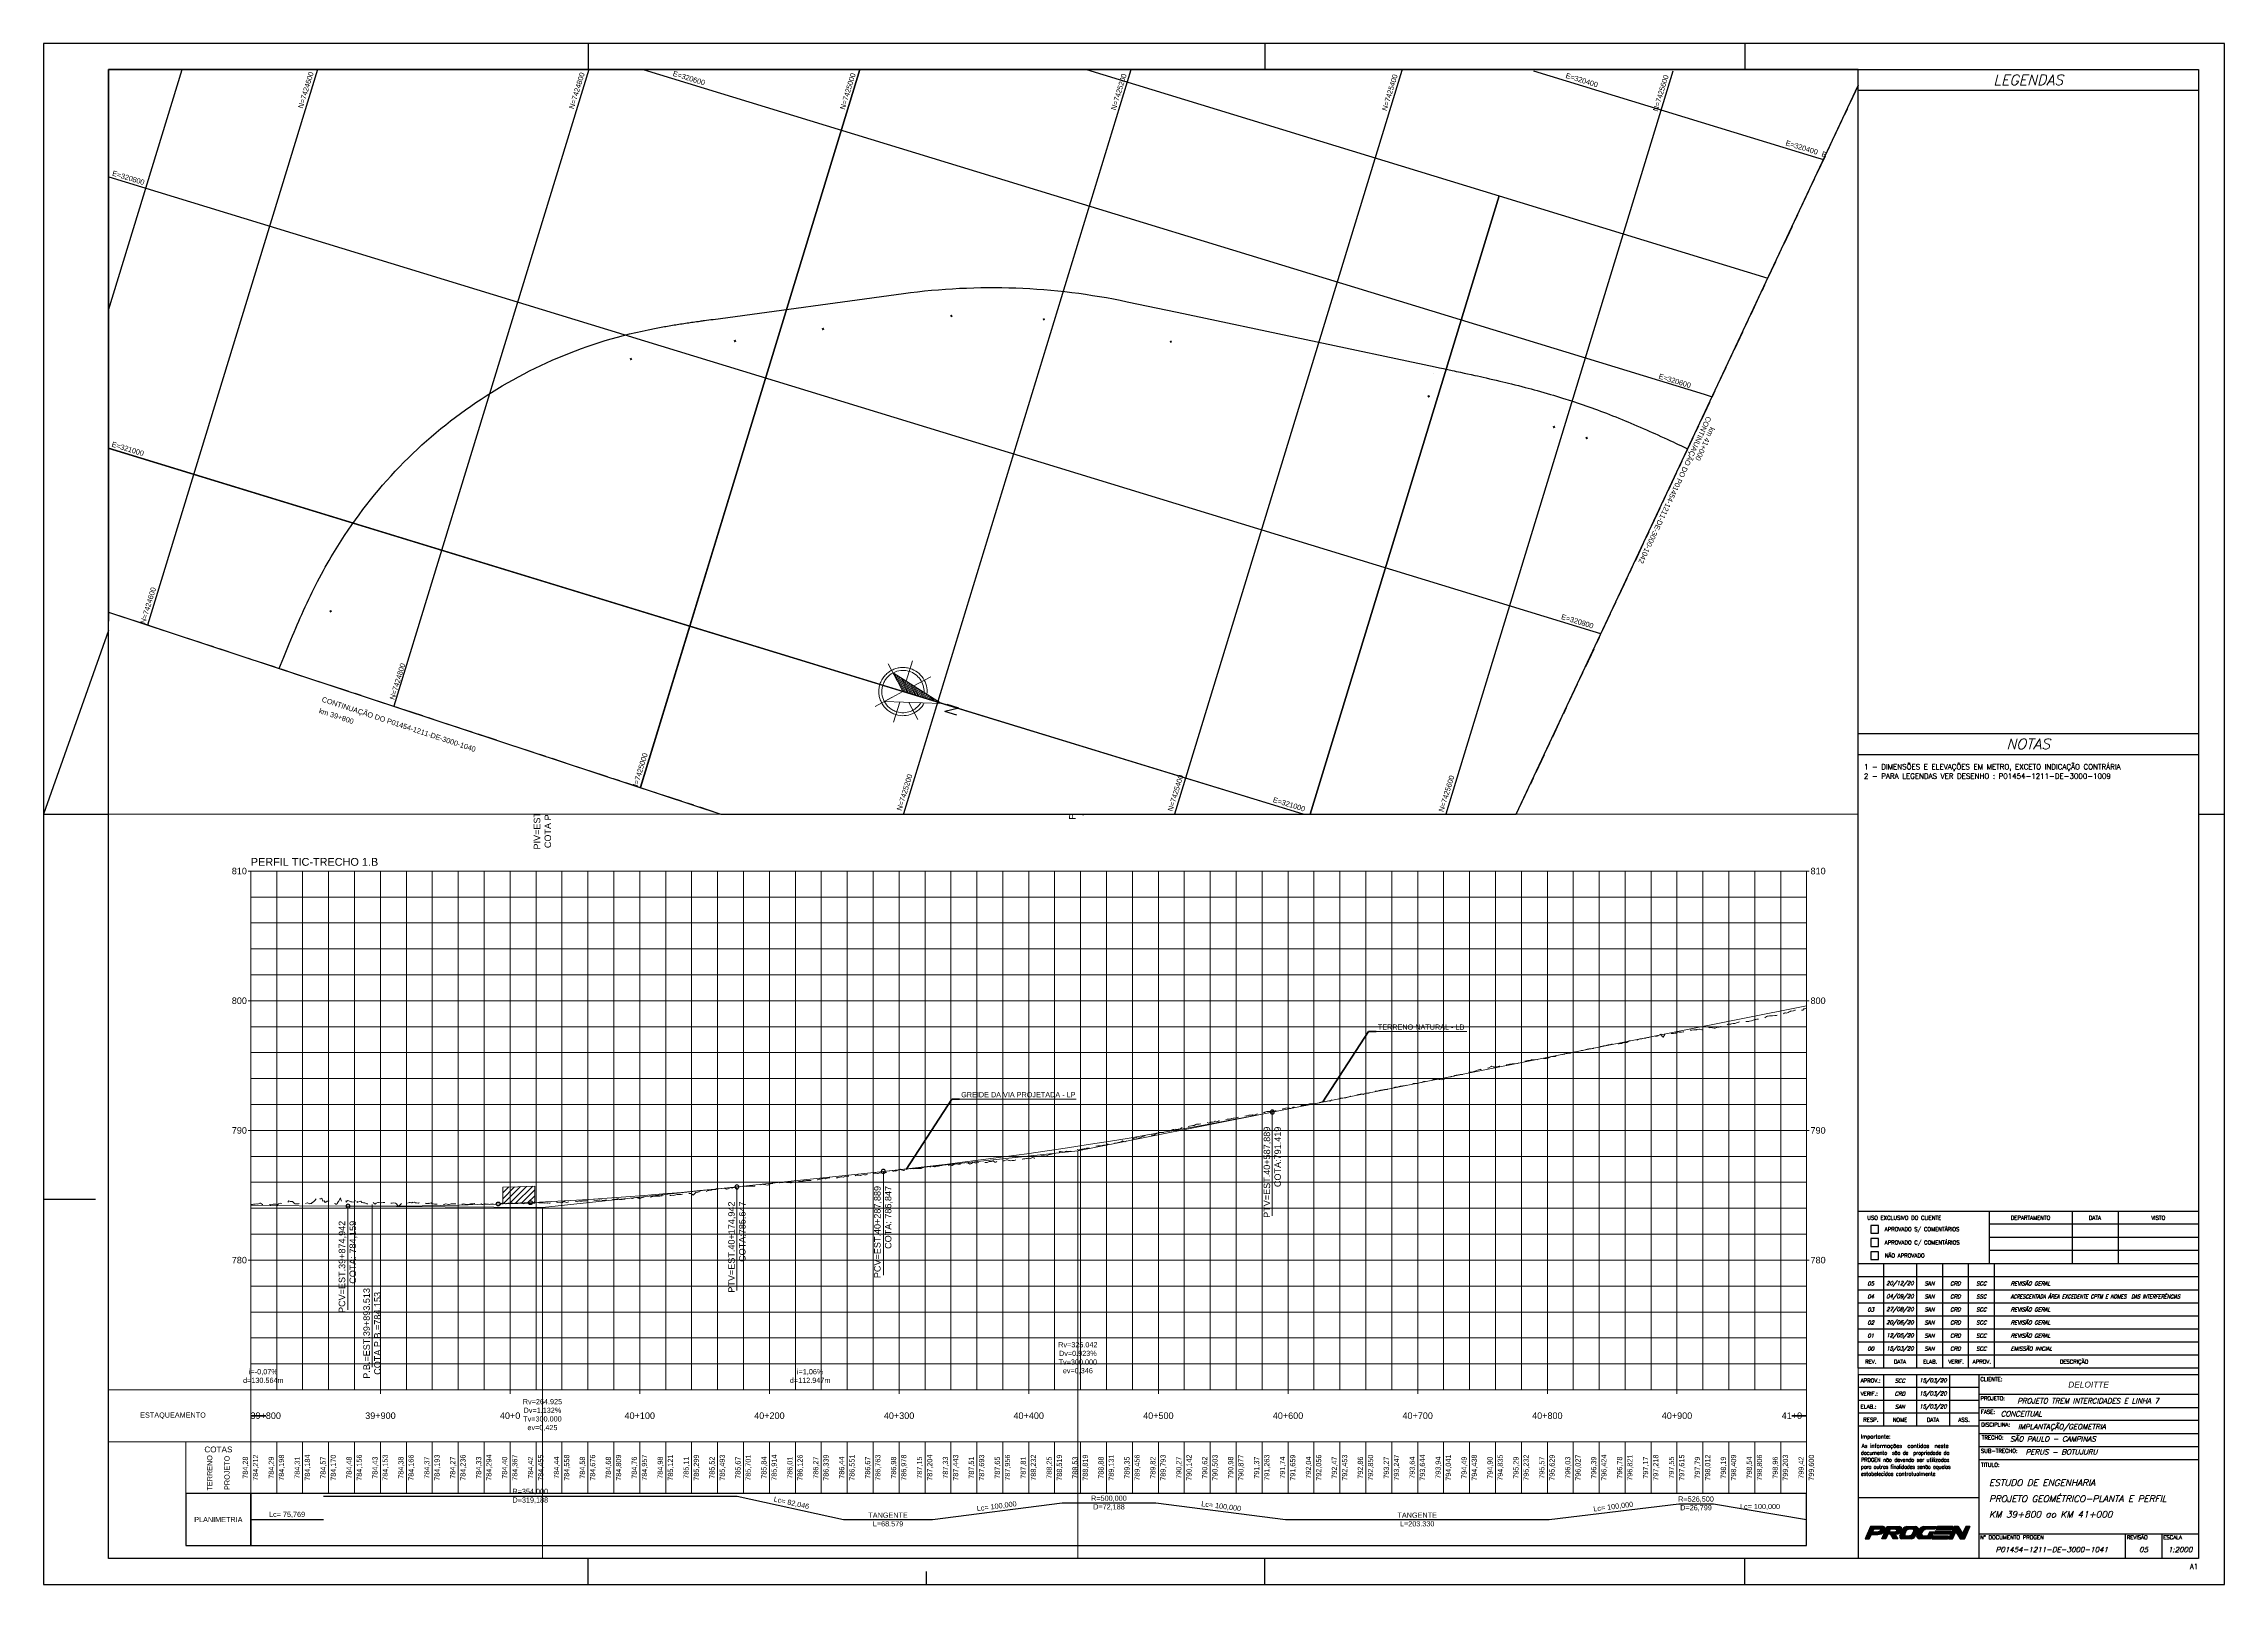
# Paper-space layout 'P01454-1211-DE-3000-1041' of a CAD drawing. Header units: metres, sheet in millimetres. Extents: x 0 to 841, y 0 to 594.
# The model-space entities are those that its viewports show. They can reach past a viewport. Long polylines and large blocks are cut down to what shows.
import ezdxf
from ezdxf.enums import TextEntityAlignment as Align

# ---------------------------------------------------------------- set-up
doc = ezdxf.new("R2010")
doc.units = ezdxf.units.M
doc.header["$LTSCALE"] = 10
doc.header["$PDMODE"] = 3
doc.header["$PDSIZE"] = 0.5
doc.linetypes.add('CENTER', pattern=[1.5, 0.75, -0.25, 0.25, -0.25])
doc.linetypes.add('HIDDEN', pattern=[0.375, 0.25, -0.125])
for name, color, linetype in [('_comentarios', 2, 'Continuous'), ('A-ARTICULACAO', 3, 'Continuous'), ('A-ARTICULAÇÃO', 255, 'Continuous'), ('A-IMAGENS', 255, 'Continuous'), ('A-MALHA PAR', 8, 'Continuous'), ('A-MALHA ÍMPAR', 8, 'Continuous'), ('D-FORMATO', 1, 'Continuous'), ('LOGO_PROGEN', 156, 'Continuous'), ('U-VT-PERFIL', 4, 'Continuous')]:
    doc.layers.add(name, color=color, linetype=linetype)
doc.layers.add('A-MODELAGEM_FEATURE LINE', color=255, linetype='Continuous', plot=False)
for name, color, linetype, lineweight in [('A-NORTE', 2, 'Continuous', 9), ('C-ROAD-STAN', 11, 'Continuous', 0), ('F-VT-CAIXA', 4, 'Continuous', 0), ('F-VT-COTAS', 2, 'Continuous', 0), ('F-VT-ESTACA', 4, 'Continuous', 0), ('F-VT-GREIDE', 6, 'Continuous', 0), ('F-VT-MALHA', 8, 'Continuous', 0), ('F-VT-MALHA-MJR', 8, 'Continuous', 0), ('F-VT-NOTAVEL', 2, 'Continuous', 0), ('F-VT-OAE', 10, 'Continuous', 0), ('F-VT-PLANIMETRIA', 3, 'Continuous', 0), ('F-VT-REGUA', 4, 'Continuous', 0), ('F-VT-TERRENO', 90, 'HIDDEN', 0), ('F-VT-TITULO', 4, 'Continuous', 0), ('U-HZ-EIXO L7-V2', 220, 'L7-V2_LINE', 30)]:
    doc.layers.add(name, color=color, linetype=linetype, lineweight=lineweight)
doc.styles.add('Arial', font='arial.ttf')
doc.styles.add('DIM', font='arial.ttf', dxfattribs={"width": 0.8})
doc.styles.add('R200', font='simplex.shx', dxfattribs={"height": 5})
doc.styles.add('R80', font='arial.ttf')
doc.styles.add('ROMANS', font='romans.shx', dxfattribs={"height": 4})
doc.styles.get("Standard").update_dxf_attribs({"font": 'arial.ttf'})
doc.linetypes.add('L7-V2_LINE', pattern='A,3.5,-0.25,["L7-V2",Standard,S=0.175,R=0,X=-0.05,Y=-0.1],-0.75', length=4.5)
doc.dimstyles.new('U-1_2000', dxfattribs={"dimscale": 2, "dimtxt": 1.5, "dimasz": 0.75, "dimexe": 0.75, "dimexo": 0.75, "dimgap": 0.25, "dimtad": 1, "dimzin": 4, "dimtxsty": 'DIM', "dimblk": 'ARCHTICK', "dimcen": 0.7, "dimdle": 0.75, "dimclrd": 256, "dimclre": 256, "dimclrt": 256, "dimaunit": 1, "dimadec": 3, "dimazin": 2, "dimtfac": 1, "dimtofl": 0, "dimtmove": 0, "dimatfit": 3, "dimldrblk": 'CLOSEDBLANK', "dimfxl": 0, "dimtolj": 1, "dimtzin": 0, "dimlwd": -1, "dimlwe": -1, "dimarcsym": 0})
picture_1 = doc.add_image_def('image10.jpg', size_in_pixel=(5000, 5000))
picture_2 = doc.add_image_def('image26.jpg', size_in_pixel=(5000, 5000))
picture_3 = doc.add_image_def('image27.jpg', size_in_pixel=(5000, 5000))
picture_4 = doc.add_image_def('image28.jpg', size_in_pixel=(5000, 5000))
picture_5 = doc.add_image_def('image32.jpg', size_in_pixel=(5000, 5000))
pattern_1 = [(45, (6.0715, 1.1855), (-2.2450640303, 2.2450640303), [])]

# ---------------------------------------------------------------- blocks, each defined once
blk = doc.blocks.new('*U24')
at = {"layer": 'LOGO_PROGEN', "linetype": 'Continuous'}
for p, q in [((10.23, 11.12), (9.45, 9.41)), ((10.52, 11.75), (10.23, 11.12)), ((10.68, 12.11), (10.52, 11.75)), ((11.12, 13.07), (10.68, 12.11)), ((11.79, 11.12), (11.02, 9.41)), ((11.19, 13.23), (11.12, 13.07)), ((11.48, 13.85), (11.19, 13.23)), ((11.59, 14.11), (11.48, 13.85)), ((12.74, 13.07), (12.3, 12.11)), ((12.82, 11.12), (13.86, 9.41)), ((14.53, 11.12), (15.67, 9.41)), ((14.79, 13.07), (15.13, 12.93)), ((15.13, 12.25), (14.79, 12.11)), ((16.55, 11.75), (15.05, 11.12)), ((15.13, 12.93), (15.27, 12.59)), ((15.27, 12.59), (15.13, 12.25)), ((16.25, 14.11), (16.89, 13.85)), ((16.7, 12.11), (16.55, 11.75)), ((16.76, 12.25), (16.7, 12.11)), ((16.91, 12.59), (16.76, 12.25)), ((16.89, 13.85), (17.2, 13.23)), ((17.06, 12.93), (16.91, 12.59)), ((17.13, 13.07), (17.06, 12.93)), ((17.2, 13.23), (17.13, 13.07))]:
    blk.add_line(p, q, dxfattribs=at)
for points in [[(10.23, 11.12), (9.45, 9.41), (11.02, 9.41)], [(10.52, 11.75), (10.23, 11.12), (15.05, 11.12)], [(10.68, 12.11), (10.52, 11.75), (16.55, 11.75)], [(11.12, 13.07), (10.68, 12.11), (12.3, 12.11)], [(11.19, 13.23), (11.12, 13.07), (17.13, 13.07)], [(11.48, 13.85), (11.19, 13.23), (17.2, 13.23)], [(11.59, 14.11), (11.48, 13.85), (16.89, 13.85)], [(12.82, 11.12), (13.86, 9.41), (15.67, 9.41)], [(14.79, 13.07), (15.13, 12.93), (17.06, 12.93)], [(15.13, 12.25), (14.79, 12.11), (16.7, 12.11)], [(15.13, 12.93), (15.27, 12.59), (16.91, 12.59)], [(15.27, 12.59), (15.13, 12.25), (16.76, 12.25)]]:
    blk.add_solid(points, dxfattribs=at)
at = {"layer": 'LOGO_PROGEN', "linetype": 'Continuous', "extrusion": (0, 0, -1)}
for points in [[(-10.23, 11.12), (-11.79, 11.12), (-11.02, 9.41)], [(-10.52, 11.75), (-16.55, 11.75), (-15.05, 11.12)], [(-10.68, 12.11), (-16.7, 12.11), (-16.55, 11.75)], [(-11.12, 13.07), (-12.74, 13.07), (-12.3, 12.11)], [(-11.19, 13.23), (-17.2, 13.23), (-17.13, 13.07)], [(-11.48, 13.85), (-16.89, 13.85), (-17.2, 13.23)], [(-11.59, 14.11), (-16.25, 14.11), (-16.89, 13.85)], [(-12.82, 11.12), (-14.53, 11.12), (-15.67, 9.41)], [(-14.79, 13.07), (-17.13, 13.07), (-17.06, 12.93)], [(-15.13, 12.93), (-17.06, 12.93), (-16.91, 12.59)], [(-15.13, 12.25), (-16.76, 12.25), (-16.7, 12.11)], [(-15.27, 12.59), (-16.91, 12.59), (-16.76, 12.25)]]:
    blk.add_solid(points, dxfattribs=at)
blk = doc.blocks.new('*U25')
at = {"color": 142, "linetype": 'Continuous'}
for p, q in [((30.98, 14.11), (30.51, 13.1)), ((36.94, 14.11), (36.48, 13.1))]:
    blk.add_line(p, q, dxfattribs=at)
blk.add_solid([(30.98, 14.11), (30.51, 13.1), (36.48, 13.1)], dxfattribs=at)
at = {"color": 142, "linetype": 'Continuous', "extrusion": (0, 0, -1)}
blk.add_solid([(-30.98, 14.11), (-36.94, 14.11), (-36.48, 13.1)], dxfattribs=at)
blk = doc.blocks.new('*U26')
at = {"color": 142, "linetype": 'Continuous'}
for p, q in [((29.28, 10.45), (28.8, 9.41)), ((30.13, 12.29), (29.67, 11.28)), ((35.25, 10.45), (34.77, 9.41)), ((36.1, 12.29), (35.63, 11.28))]:
    blk.add_line(p, q, dxfattribs=at)
for points in [[(29.28, 10.45), (28.8, 9.41), (34.77, 9.41)], [(30.13, 12.29), (29.67, 11.28), (35.63, 11.28)]]:
    blk.add_solid(points, dxfattribs=at)
at = {"color": 142, "linetype": 'Continuous', "extrusion": (0, 0, -1)}
for points in [[(-29.28, 10.45), (-35.25, 10.45), (-34.77, 9.41)], [(-30.13, 12.29), (-36.1, 12.29), (-35.63, 11.28)]]:
    blk.add_solid(points, dxfattribs=at)
blk = doc.blocks.new('*U27')
at = {"layer": 'LOGO_PROGEN', "linetype": 'Continuous'}
for p, q in [((36.13, 11.46), (35.17, 9.41)), ((36.42, 12.09), (36.13, 11.46)), ((37.35, 14.11), (36.42, 12.09)), ((37.7, 11.46), (36.77, 9.41)), ((38.38, 11.46), (39.69, 9.41)), ((38.99, 14.11), (40.25, 12.09)), ((41.86, 14.11), (40.93, 12.09)), ((42.28, 11.46), (41.35, 9.41)), ((42.56, 12.09), (42.28, 11.46)), ((43.47, 14.11), (42.56, 12.09))]:
    blk.add_line(p, q, dxfattribs=at)
for points in [[(36.13, 11.46), (35.17, 9.41), (36.77, 9.41)], [(36.42, 12.09), (36.13, 11.46), (37.7, 11.46)], [(37.35, 14.11), (36.42, 12.09), (40.25, 12.09)], [(37.99, 12.09), (38.38, 11.46), (40.65, 11.46)], [(38.38, 11.46), (39.69, 9.41), (41.35, 9.41)], [(40.93, 12.09), (40.65, 11.46), (42.28, 11.46)], [(41.86, 14.11), (40.93, 12.09), (42.56, 12.09)]]:
    blk.add_solid(points, dxfattribs=at)
at = {"layer": 'LOGO_PROGEN', "linetype": 'Continuous', "extrusion": (0, 0, -1)}
for points in [[(-36.13, 11.46), (-37.7, 11.46), (-36.77, 9.41)], [(-36.42, 12.09), (-37.99, 12.09), (-37.7, 11.46)], [(-37.35, 14.11), (-38.99, 14.11), (-40.25, 12.09)], [(-37.99, 12.09), (-40.25, 12.09), (-40.65, 11.46)], [(-38.38, 11.46), (-42.28, 11.46), (-41.35, 9.41)], [(-40.93, 12.09), (-42.56, 12.09), (-42.28, 11.46)], [(-41.86, 14.11), (-43.47, 14.11), (-42.56, 12.09)]]:
    blk.add_solid(points, dxfattribs=at)
blk = doc.blocks.new('*U28')
at = {"layer": 'LOGO_PROGEN', "linetype": 'Continuous'}
for p, q in [((22.98, 10.51), (22.96, 10.27)), ((22.96, 10.27), (23.37, 9.65)), ((23.01, 10.82), (22.98, 10.51)), ((23.02, 11.01), (23.01, 10.82)), ((23.24, 11.49), (23.02, 11.01)), ((23.37, 11.77), (23.24, 11.49)), ((23.77, 12.62), (23.37, 11.77)), ((23.37, 9.65), (24.07, 9.41)), ((23.89, 12.89), (23.77, 12.62)), ((24.03, 13.05), (23.89, 12.89)), ((24.6, 13.73), (24.03, 13.05)), ((24.03, 13.05), (24.03, 13.05)), ((25.62, 14.11), (24.6, 13.73)), ((24.89, 11.77), (24.82, 11.49)), ((24.82, 11.49), (24.9, 11.01)), ((25.46, 12.62), (24.89, 11.77)), ((24.9, 11.01), (24.93, 10.82)), ((24.93, 10.82), (25.53, 10.51)), ((26.05, 12.89), (25.46, 12.62)), ((26.39, 13.05), (26.05, 12.89)), ((30.08, 13.05), (26.39, 13.05)), ((28, 12.03), (27.31, 10.51)), ((28.5, 9.65), (28.39, 9.41)), ((28.79, 10.27), (28.5, 9.65)), ((28.9, 10.51), (28.79, 10.27)), ((29.61, 12.03), (28.9, 10.51)), ((30.39, 13.73), (30.08, 13.05)), ((30.57, 14.11), (30.39, 13.73))]:
    blk.add_line(p, q, dxfattribs=at)
for points in [[(22.98, 10.51), (22.96, 10.27), (28.79, 10.27)], [(22.96, 10.27), (23.37, 9.65), (28.5, 9.65)], [(23.01, 10.82), (22.98, 10.51), (25.53, 10.51)], [(23.02, 11.01), (23.01, 10.82), (24.93, 10.82)], [(23.24, 11.49), (23.02, 11.01), (24.9, 11.01)], [(23.37, 11.77), (23.24, 11.49), (24.82, 11.49)], [(23.77, 12.62), (23.37, 11.77), (24.89, 11.77)], [(23.37, 9.65), (24.07, 9.41), (28.39, 9.41)], [(23.89, 12.89), (23.77, 12.62), (25.46, 12.62)], [(24.03, 13.05), (23.89, 12.89), (26.05, 12.89)], [(24.6, 13.73), (24.03, 13.05), (30.08, 13.05)], [(24.03, 13.05), (24.03, 13.05), (26.39, 13.05)], [(25.62, 14.11), (24.6, 13.73), (30.39, 13.73)], [(28, 12.03), (27.31, 10.51), (28.9, 10.51)]]:
    blk.add_solid(points, dxfattribs=at)
at = {"layer": 'LOGO_PROGEN', "linetype": 'Continuous', "extrusion": (0, 0, -1)}
for points in [[(-22.96, 10.27), (-28.79, 10.27), (-28.5, 9.65)], [(-22.98, 10.51), (-28.9, 10.51), (-28.79, 10.27)], [(-23.01, 10.82), (-24.93, 10.82), (-25.53, 10.51)], [(-23.02, 11.01), (-24.9, 11.01), (-24.93, 10.82)], [(-23.24, 11.49), (-24.82, 11.49), (-24.9, 11.01)], [(-23.37, 11.77), (-24.89, 11.77), (-24.82, 11.49)], [(-23.37, 9.65), (-28.5, 9.65), (-28.39, 9.41)], [(-23.77, 12.62), (-25.46, 12.62), (-24.89, 11.77)], [(-23.89, 12.89), (-26.05, 12.89), (-25.46, 12.62)], [(-24.03, 13.05), (-30.08, 13.05), (-26.39, 13.05)], [(-24.03, 13.05), (-26.39, 13.05), (-26.05, 12.89)], [(-24.6, 13.73), (-30.39, 13.73), (-30.08, 13.05)], [(-25.62, 14.11), (-30.57, 14.11), (-30.39, 13.73)], [(-28, 12.03), (-29.61, 12.03), (-28.9, 10.51)]]:
    blk.add_solid(points, dxfattribs=at)
blk = doc.blocks.new('*U29')
at = {"layer": 'LOGO_PROGEN', "linetype": 'Continuous'}
for p, q in [((16.51, 10.47), (16.45, 9.96)), ((16.45, 9.96), (16.63, 9.69)), ((16.52, 10.48), (16.51, 10.47)), ((16.67, 10.8), (16.52, 10.48)), ((16.63, 9.69), (16.74, 9.53)), ((16.9, 11.31), (16.67, 10.8)), ((16.74, 9.53), (17.24, 9.41)), ((17.49, 12.56), (16.9, 11.31)), ((17.66, 12.94), (17.49, 12.56)), ((17.72, 13.07), (17.66, 12.94)), ((17.84, 13.33), (17.72, 13.07)), ((17.89, 13.45), (17.84, 13.33)), ((18.4, 13.9), (17.89, 13.45)), ((18.93, 12.56), (18.32, 11.31)), ((18.32, 11.31), (18.32, 10.8)), ((18.32, 10.8), (18.71, 10.48)), ((18.41, 13.9), (18.4, 13.9)), ((19.07, 14.11), (18.41, 13.9)), ((19.38, 12.94), (18.93, 12.56)), ((19.95, 13.07), (19.38, 12.94)), ((20.19, 10.48), (20.18, 10.48)), ((20.78, 10.66), (20.19, 10.48)), ((21.18, 11.13), (20.78, 10.66)), ((21.21, 9.53), (20.78, 9.41)), ((21.79, 12.46), (21.18, 11.13)), ((21.75, 9.69), (21.21, 9.53)), ((21.45, 13.07), (21.78, 12.85)), ((21.96, 9.96), (21.75, 9.69)), ((21.78, 12.85), (21.79, 12.69)), ((21.79, 12.69), (21.79, 12.46)), ((22.36, 10.47), (21.96, 9.96)), ((22.37, 10.48), (22.36, 10.47)), ((22.45, 10.66), (22.37, 10.48)), ((22.37, 10.48), (22.37, 10.48)), ((22.67, 11.13), (22.45, 10.66)), ((22.57, 14.11), (23.18, 13.9)), ((23.28, 12.46), (22.67, 11.13)), ((23.18, 13.9), (23.19, 13.9)), ((23.19, 13.9), (23.46, 13.45)), ((23.39, 12.69), (23.28, 12.46)), ((23.42, 12.85), (23.39, 12.69)), ((23.47, 13.07), (23.42, 12.85)), ((23.46, 13.45), (23.52, 13.33)), ((23.52, 13.33), (23.47, 13.07))]:
    blk.add_line(p, q, dxfattribs=at)
for points in [[(16.51, 10.47), (16.45, 9.96), (21.96, 9.96)], [(16.45, 9.96), (16.63, 9.69), (21.75, 9.69)], [(16.52, 10.48), (16.51, 10.47), (22.36, 10.47)], [(16.67, 10.8), (16.52, 10.48), (18.71, 10.48)], [(16.63, 9.69), (16.74, 9.53), (21.21, 9.53)], [(16.9, 11.31), (16.67, 10.8), (18.32, 10.8)], [(16.74, 9.53), (17.24, 9.41), (20.78, 9.41)], [(17.49, 12.56), (16.9, 11.31), (18.32, 11.31)], [(17.66, 12.94), (17.49, 12.56), (18.93, 12.56)], [(17.72, 13.07), (17.66, 12.94), (19.38, 12.94)], [(17.84, 13.33), (17.72, 13.07), (23.47, 13.07)], [(17.89, 13.45), (17.84, 13.33), (23.52, 13.33)], [(18.4, 13.9), (17.89, 13.45), (23.46, 13.45)], [(18.41, 13.9), (18.4, 13.9), (23.19, 13.9)], [(19.07, 14.11), (18.41, 13.9), (23.18, 13.9)], [(20.19, 10.48), (20.18, 10.48), (22.37, 10.48)], [(20.78, 10.66), (20.19, 10.48), (22.37, 10.48)], [(21.18, 11.13), (20.78, 10.66), (22.45, 10.66)], [(21.79, 12.46), (21.18, 11.13), (22.67, 11.13)], [(21.45, 13.07), (21.78, 12.85), (23.42, 12.85)], [(21.78, 12.85), (21.79, 12.69), (23.39, 12.69)], [(21.79, 12.69), (21.79, 12.46), (23.28, 12.46)]]:
    blk.add_solid(points, dxfattribs=at)
at = {"layer": 'LOGO_PROGEN', "linetype": 'Continuous', "extrusion": (0, 0, -1)}
for points in [[(-16.45, 9.96), (-21.96, 9.96), (-21.75, 9.69)], [(-16.51, 10.47), (-22.36, 10.47), (-21.96, 9.96)], [(-16.52, 10.48), (-22.37, 10.48), (-22.36, 10.47)], [(-16.63, 9.69), (-21.75, 9.69), (-21.21, 9.53)], [(-16.67, 10.8), (-18.32, 10.8), (-18.71, 10.48)], [(-16.74, 9.53), (-21.21, 9.53), (-20.78, 9.41)], [(-16.9, 11.31), (-18.32, 11.31), (-18.32, 10.8)], [(-17.49, 12.56), (-18.93, 12.56), (-18.32, 11.31)], [(-17.66, 12.94), (-19.38, 12.94), (-18.93, 12.56)], [(-17.72, 13.07), (-19.95, 13.07), (-19.38, 12.94)], [(-17.84, 13.33), (-23.52, 13.33), (-23.47, 13.07)], [(-17.89, 13.45), (-23.46, 13.45), (-23.52, 13.33)], [(-18.4, 13.9), (-23.19, 13.9), (-23.46, 13.45)], [(-18.41, 13.9), (-23.18, 13.9), (-23.19, 13.9)], [(-19.07, 14.11), (-22.57, 14.11), (-23.18, 13.9)], [(-20.19, 10.48), (-22.37, 10.48), (-22.37, 10.48)], [(-20.78, 10.66), (-22.45, 10.66), (-22.37, 10.48)], [(-21.18, 11.13), (-22.67, 11.13), (-22.45, 10.66)], [(-21.45, 13.07), (-23.47, 13.07), (-23.42, 12.85)], [(-21.78, 12.85), (-23.42, 12.85), (-23.39, 12.69)], [(-21.79, 12.69), (-23.39, 12.69), (-23.28, 12.46)], [(-21.79, 12.46), (-23.28, 12.46), (-22.67, 11.13)]]:
    blk.add_solid(points, dxfattribs=at)
blk = doc.blocks.new('*U30')
at = {"layer": 'LOGO_PROGEN', "linetype": 'Continuous'}
for p, q in [((3.8, 11.08), (3.03, 9.41)), ((3.92, 11.33), (3.8, 11.08)), ((4.27, 12.1), (3.92, 11.33)), ((4.74, 13.1), (4.27, 12.1)), ((5.37, 11.08), (4.62, 9.41)), ((4.93, 13.51), (4.74, 13.1)), ((5.12, 13.94), (4.93, 13.51)), ((5.2, 14.11), (5.12, 13.94)), ((6.37, 13.1), (5.87, 12.1)), ((9.26, 11.33), (8.01, 11.08)), ((8.13, 12.12), (8.03, 12.1)), ((8.61, 12.23), (8.13, 12.12)), ((9.09, 12.6), (8.61, 12.23)), ((8.84, 13.1), (9.04, 13.03)), ((9.04, 13.03), (9.05, 13.03)), ((9.05, 13.03), (9.16, 12.82)), ((9.16, 12.82), (9.09, 12.6)), ((10.23, 12.1), (9.26, 11.33)), ((10.06, 14.11), (10.52, 13.94)), ((10.26, 12.12), (10.23, 12.1)), ((10.31, 12.23), (10.26, 12.12)), ((10.49, 12.6), (10.31, 12.23)), ((10.59, 12.82), (10.49, 12.6)), ((10.52, 13.94), (10.77, 13.51)), ((10.68, 13.03), (10.59, 12.82)), ((10.7, 13.1), (10.68, 13.03)), ((10.68, 13.03), (10.68, 13.03)), ((10.77, 13.51), (10.7, 13.1))]:
    blk.add_line(p, q, dxfattribs=at)
for points in [[(3.8, 11.08), (3.03, 9.41), (4.62, 9.41)], [(3.92, 11.33), (3.8, 11.08), (8.01, 11.08)], [(4.27, 12.1), (3.92, 11.33), (9.26, 11.33)], [(4.74, 13.1), (4.27, 12.1), (5.87, 12.1)], [(4.93, 13.51), (4.74, 13.1), (10.7, 13.1)], [(5.12, 13.94), (4.93, 13.51), (10.77, 13.51)], [(5.2, 14.11), (5.12, 13.94), (10.52, 13.94)], [(8.13, 12.12), (8.03, 12.1), (10.23, 12.1)], [(8.61, 12.23), (8.13, 12.12), (10.26, 12.12)], [(9.09, 12.6), (8.61, 12.23), (10.31, 12.23)], [(8.84, 13.1), (9.04, 13.03), (10.68, 13.03)], [(9.04, 13.03), (9.05, 13.03), (10.68, 13.03)], [(9.05, 13.03), (9.16, 12.82), (10.59, 12.82)], [(9.16, 12.82), (9.09, 12.6), (10.49, 12.6)]]:
    blk.add_solid(points, dxfattribs=at)
at = {"layer": 'LOGO_PROGEN', "linetype": 'Continuous', "extrusion": (0, 0, -1)}
for points in [[(-3.8, 11.08), (-5.37, 11.08), (-4.62, 9.41)], [(-3.92, 11.33), (-9.26, 11.33), (-8.01, 11.08)], [(-4.27, 12.1), (-10.23, 12.1), (-9.26, 11.33)], [(-4.74, 13.1), (-6.37, 13.1), (-5.87, 12.1)], [(-4.93, 13.51), (-10.77, 13.51), (-10.7, 13.1)], [(-5.12, 13.94), (-10.52, 13.94), (-10.77, 13.51)], [(-5.2, 14.11), (-10.06, 14.11), (-10.52, 13.94)], [(-8.13, 12.12), (-10.26, 12.12), (-10.23, 12.1)], [(-8.61, 12.23), (-10.31, 12.23), (-10.26, 12.12)], [(-8.84, 13.1), (-10.7, 13.1), (-10.68, 13.03)], [(-9.04, 13.03), (-10.68, 13.03), (-10.68, 13.03)], [(-9.05, 13.03), (-10.68, 13.03), (-10.59, 12.82)], [(-9.09, 12.6), (-10.49, 12.6), (-10.31, 12.23)], [(-9.16, 12.82), (-10.59, 12.82), (-10.49, 12.6)]]:
    blk.add_solid(points, dxfattribs=at)
blk = doc.blocks.new('NOVO_LOGO_PROGEN')
at = {"color": 142}
for points in [[(29.28, 10.45), (28.8, 9.41), (34.77, 9.41), (35.25, 10.45), (29.28, 10.45)], [(30.13, 12.29), (29.67, 11.28), (35.63, 11.28), (36.1, 12.29), (30.13, 12.29)], [(30.98, 14.11), (30.51, 13.1), (36.48, 13.1), (36.94, 14.11), (30.98, 14.11)]]:
    blk.add_lwpolyline(points, close=True, dxfattribs=at)
at = {"layer": 'LOGO_PROGEN'}
for p, q in [((9.45, 9.41), (11.59, 14.11)), ((11.02, 9.41), (9.45, 9.41)), ((11.79, 11.12), (11.02, 9.41)), ((11.59, 14.11), (16.25, 14.11)), ((12.82, 11.12), (11.79, 11.12)), ((13.86, 9.41), (12.82, 11.12)), ((15.67, 9.41), (13.86, 9.41)), ((15.05, 11.12), (14.53, 11.12)), ((14.53, 11.12), (15.67, 9.41)), ((16.51, 10.47), (17.89, 13.45)), ((20.78, 9.41), (17.24, 9.41)), ((19.07, 14.11), (22.57, 14.11)), ((23.39, 12.69), (22.37, 10.48)), ((24.89, 11.77), (24.82, 11.49))]:
    blk.add_line(p, q, dxfattribs=at)
for points in [[(10.68, 13.03, 0.577661), (10.06, 14.11), (5.2, 14.11), (3.03, 9.41), (4.62, 9.41), (5.37, 11.08), (8.01, 11.08, 0.238769), (10.26, 12.12)], [(6.37, 13.1), (5.87, 12.1), (8.03, 12.1, 0.224102), (9.09, 12.6, 0.616344), (8.87, 13.1), (6.37, 13.1)], [(12.74, 13.07), (12.3, 12.11), (14.79, 12.11, 1), (14.79, 13.07), (12.74, 13.07)]]:
    blk.add_lwpolyline(points, format="xyb", close=True, dxfattribs=at)
for points in [[(18.93, 12.56), (18.32, 11.31, 0.479008), (18.71, 10.48), (20.18, 10.48, 0.295146), (21.18, 11.13), (21.79, 12.46, 0.508319), (21.45, 13.07), (19.95, 13.07, 0.235925), (18.93, 12.56, 1.403299)], [(23.04, 11.05, 0.554169), (24.07, 9.41)], [(23.02, 11.01), (23.89, 12.89, -0.262138), (25.62, 14.11), (30.57, 14.11), (30.08, 13.05), (26.39, 13.05, 0.281062), (24.89, 11.77)], [(24.82, 11.49, 0.510846), (25.53, 10.51), (27.31, 10.51), (28, 12.03), (29.61, 12.03), (28.39, 9.41), (24.05, 9.41)]]:
    blk.add_lwpolyline(points, format="xyb", dxfattribs=at)
blk.add_lwpolyline([(37.35, 14.11), (35.17, 9.41), (36.77, 9.41), (37.99, 12.09), (39.69, 9.41), (41.35, 9.41), (43.47, 14.11), (41.86, 14.11), (40.65, 11.46), (38.99, 14.11), (37.35, 14.11)], close=True, dxfattribs=at)
for centre, radius, start, end in [((15.02, 13.3), 2.17, 270.59549, 358.36551), ((16.24, 13.15), 0.96, 5.24816, 89.25431), ((17.15, 10.12), 0.723, 151.60803, 276.70999), ((19.2, 12.51), 1.6, 94.5731, 144.1733), ((20.82, 11.06), 1.65, 268.60885, 339.66253), ((22.61, 13.18), 0.924, 327.55303, 92.40411)]:
    blk.add_arc(centre, radius, start, end, dxfattribs=at)
at = {"color": 142, "linetype": 'Continuous'}
for name in ['*U26', '*U25']:
    blk.add_blockref(name, (0, 0), dxfattribs=at)
at = {"layer": 'LOGO_PROGEN', "linetype": 'Continuous'}
for name in ['*U30', '*U24', '*U29', '*U28', '*U27']:
    blk.add_blockref(name, (0, 0), dxfattribs=at)
blk = doc.blocks.new('FORMATO_A1')
at = {"layer": 'D-FORMATO', "color": 1}
for p, q in [((0, 594), (-841, 594)), ((-841, 594), (-841, 0)), ((-631, 594), (-631, 584)), ((-370, 594), (-370, 584)), ((-185, 594), (-185, 584)), ((0, 0), (0, 594)), ((-816, 367.71), (-841, 297)), ((-841, 297), (-816, 297)), ((-10, 297), (0, 297)), ((-841, 148.5), (-821, 148.5)), ((-631, 0), (-631, 10)), ((-370, 0), (-370, 10)), ((-185, 0), (-185, 10)), ((-841, 0), (0, 0)), ((-500.5, 0), (-500.5, 5))]:
    blk.add_line(p, q, dxfattribs=at)
at = {"layer": 'D-FORMATO', "color": 6}
for p, q in [((-816, 584), (-10, 584)), ((-816, 10), (-816, 584)), ((-10, 584), (-10, 10)), ((-10, 10), (-816, 10))]:
    blk.add_line(p, q, dxfattribs=at)
at = {"layer": 'D-FORMATO', "color": 4}
for p, q in [((-141.25, 143.88), (-141.25, 584)), ((-141.25, 143.88), (-141.25, 584)), ((-141.25, 584), (-10, 584)), ((-141.25, 83.33), (-141.25, 143.88)), ((-141.25, 143.88), (-10, 143.88)), ((-90.75, 143.88), (-90.75, 123.58)), ((-10, 123.58), (-141.25, 123.58)), ((-10, 83.33), (-141.25, 83.33)), ((-10, 80.82), (-141.25, 80.82)), ((-141.25, 80.82), (-141.25, 10)), ((-94.75, 80.82), (-94.75, 10)), ((-94.75, 60.95), (-141.25, 60.95)), ((-141.25, 33.51), (-94.75, 33.51))]:
    blk.add_line(p, q, dxfattribs=at)
at = {"layer": 'D-FORMATO', "color": 3}
for p, q in [((-58.75, 143.88), (-58.75, 123.58)), ((-41, 143.88), (-41, 123.58)), ((-136.37, 138.4), (-136.37, 135.4)), ((-133.37, 138.4), (-136.37, 138.4)), ((-136.37, 135.4), (-133.37, 135.4)), ((-133.37, 135.4), (-133.37, 138.4)), ((-10, 138.81), (-90.75, 138.81)), ((-133.37, 133.32), (-136.37, 133.32)), ((-136.37, 133.32), (-136.37, 130.32)), ((-136.37, 130.32), (-133.37, 130.32)), ((-133.37, 128.25), (-136.37, 128.25)), ((-136.37, 128.25), (-136.37, 125.25)), ((-133.37, 130.32), (-133.37, 133.32)), ((-133.37, 125.25), (-133.37, 128.25)), ((-136.37, 125.25), (-133.37, 125.25)), ((-131.5, 123.58), (-131.5, 83.33)), ((-118.75, 123.58), (-118.75, 83.33)), ((-108.75, 123.58), (-108.75, 83.33)), ((-98.75, 123.58), (-98.75, 83.33)), ((-88.75, 123.58), (-88.75, 83.33)), ((-10, 88.36), (-141.25, 88.36)), ((-131.5, 80.82), (-131.5, 60.95)), ((-118.75, 80.82), (-118.75, 60.95)), ((-106, 80.82), (-106, 60.95)), ((-10, 73.22), (-94.75, 73.22)), ((-94.75, 68.19), (-10, 68.19)), ((-94.75, 65.98), (-141.25, 65.98)), ((-10, 63.17), (-94.75, 63.17)), ((-94.75, 58.14), (-10, 58.14)), ((-94.75, 53.12), (-10, 53.12)), ((-94.75, 48.09), (-10, 48.09)), ((-94.75, 19.47), (-10, 19.47)), ((-38.26, 19.47), (-38.26, 10)), ((-24.13, 19.47), (-24.13, 10))]:
    blk.add_line(p, q, dxfattribs=at)
at = {"layer": 'D-FORMATO', "color": 9}
for p, q in [((-10, 133.73), (-90.75, 133.73)), ((-10, 128.66), (-90.75, 128.66)), ((-10, 118.51), (-141.25, 118.51)), ((-10, 113.48), (-141.25, 113.48)), ((-10, 108.46), (-141.25, 108.46)), ((-10, 103.43), (-141.25, 103.43)), ((-10, 98.41), (-141.25, 98.41)), ((-10, 93.38), (-141.25, 93.38)), ((-141.25, 76.03), (-94.75, 76.03)), ((-141.25, 71), (-94.75, 71))]:
    blk.add_line(p, q, dxfattribs=at)
blk.add_blockref('NOVO_LOGO_PROGEN', (-141.61, 8.18))
at = {"color": 2, "style": 'ROMANS'}
for s, p in [('2 - PARA LEGENDAS VER DESENHO : P01454-1211-DE-3000-1009', (-139.01, 310.61)), ('1 - DIMENSÕES E ELEVAÇÕES EM METRO, EXCETO INDICAÇÃO CONTRÁRIA', (-139.01, 314.21))]:
    blk.add_text(s, height=2, dxfattribs=at).set_placement(p)
at = {"layer": 'D-FORMATO', "color": 3, "style": 'ROMANS'}
blk.add_text('USO EXCLUSIVO DO CLIENTE', height=1.5, dxfattribs=at).set_placement((-123.45, 141.34), align=Align.MIDDLE_CENTER)
for s, p in [('APROVADO S/ COMENTÁRIOS', (-131.01, 136.9)), ('APROVADO C/ COMENTÁRIOS', (-131.01, 131.82)), ('NÃO APROVADO', (-131.01, 126.75))]:
    blk.add_text(s, height=1.5, dxfattribs=at).set_placement(p, align=Align.MIDDLE_LEFT)
at = {"layer": 'D-FORMATO', "color": 2, "style": 'ROMANS'}
for s, p in [('DEPARTAMENTO', (-74.75, 141.34)), ('DATA', (-49.88, 141.34)), ('VISTO', (-25.5, 141.34)), ('RESP.', (-136.37, 63.47)), ('NOME', (-125.12, 63.47)), ('DATA', (-112.37, 63.47)), ('ASS.', (-100.37, 63.47))]:
    blk.add_text(s, height=1.5, dxfattribs=at).set_placement(p, align=Align.MIDDLE_CENTER)
for s, p in [('APROV.:', (-140.27, 77.81)), ('CLIENTE:', (-94.11, 78.32)), ('VERIF.:', (-140.27, 72.78)), ('ELAB.:', (-140.27, 67.76)), ('PROJETO:', (-94.11, 70.96)), ('FASE:', (-93.91, 65.77)), ('DISCIPLINA:', (-93.8, 60.83)), ('Importante:', (-140.24, 56.25)), ('SUB-TRECHO:', (-93.91, 50.7)), ('TRECHO:', (-93.59, 55.87)), ('TITULO:', (-93.8, 45.36)), ('N%%D DOCUMENTO PROGEN', (-94.17, 17.4)), ('REVISÃO', (-37.68, 17.4)), ('ESCALA', (-23.55, 17.4))]:
    blk.add_text(s, height=1.5, dxfattribs=at).set_placement(p)
at = {"layer": 'D-FORMATO', "color": 9, "style": 'ROMANS'}
for s, width, p in [('documento  são de  propriedade da ', 0.91, (-140.16, 49.97)), ('estabelecidas contratualmente', 0.93, (-140.18, 41.89)), ('para outras finalidades senão aquelas ', 0.88, (-140.11, 44.58)), ('PROGEN não devendo ser utilizadas ', 0.93, (-140.11, 47.27))]:
    blk.add_text(s, height=1.5, dxfattribs=dict(at, width=width)).set_placement(p)
blk.add_text('As informações  contidas  neste ', height=1.5, dxfattribs=at).set_placement((-139.89, 52.66))
blk.add_text('A1', height=2, dxfattribs=at).set_placement((-10.06, 5.91), align=Align.RIGHT)
at = {"layer": 'D-FORMATO', "color": 0, "insert": (-52.37, 77.02), "char_height": 2.2917, "attachment_point": 5}
blk.add_mtext_dynamic_manual_height_columns('{\\f@Arial Unicode MS|b0|i1|c0|p34;\\C3;DELOITTE}', width=23.2193, gutter_width=111.92, heights=[3.12], dxfattribs=at)
at = {"layer": 'D-FORMATO', "color": 2, "style": 'ROMANS', "oblique": 15}
for p in [(-125.12, 78.54), (-112.37, 78.54), (-125.12, 73.52), (-125.12, 68.49), (-112.37, 73.52), (-112.37, 68.49)]:
    blk.add_attdef('XXX', text='', height=1.5, dxfattribs=at).set_placement(p, align=Align.MIDDLE)
blk = doc.blocks.new('PROGEN')
at = {"layer": 'D-FORMATO', "color": 3, "style": 'ROMANS', "oblique": 15}
for tag, p, height in [('PROJETO', (761.15, 69.74), 2), ('FASE', (754.77, 64.74), 2), ('DISCIPLINA', (761.35, 59.79), 2), ('TRECHO', (758.34, 55.06), 2), ('SUB-TRECHO', (764.34, 50.04), 2), ('TITULO_1', (750.25, 37.95), 2.5), ('TITULO_2', (750.25, 31.76), 2.5), ('TITULO_3', (750.25, 25.75), 2.5)]:
    blk.add_attdef(tag, p, '', height=height, dxfattribs=at)
for tag, p in [('NUMERO_PROGEN', (774.46, 13.4)), ('REV_PROGEN', (809.81, 13.4)), ('ESC', (823.94, 13.4))]:
    blk.add_attdef(tag, text='', height=2, dxfattribs=at).set_placement(p, align=Align.MIDDLE_CENTER)
blk = doc.blocks.new('BLOCO_REVISÃO')
at = {"layer": 'D-FORMATO', "color": 2, "style": 'ROMANS'}
for s, p in [('REV.', (4.88, 2.51)), ('DATA', (16.13, 2.51)), ('ELAB.', (27.76, 2.51)), ('VERIF.', (37.76, 2.51)), ('APROV.', (47.76, 2.51)), ('DESCRIÇÃO', (83.25, 2.51))]:
    blk.add_text(s, height=1.5, dxfattribs=at).set_placement(p, align=Align.MIDDLE_CENTER)
at = {"layer": 'D-FORMATO', "color": 2, "style": 'ROMANS', "oblique": 15}
for tag, p in [('X', (4.88, 37.74)), ('XX/XX/XX', (16.13, 37.69)), ('XX/XX/XX', (16.13, 32.66)), ('XXX', (27.5, 37.69)), ('XXX', (37.5, 37.69)), ('XXX', (47.5, 37.69)), ('X', (4.88, 32.66)), ('X', (4.88, 27.64)), ('XX/XX/XX', (16.13, 27.64)), ('XXX', (27.5, 32.66)), ('XXX', (27.5, 27.64)), ('XXX', (37.5, 32.66)), ('XXX', (37.5, 27.64)), ('XXX', (47.5, 32.66)), ('XXX', (47.5, 27.64)), ('X', (4.88, 22.61)), ('X', (4.88, 17.59)), ('XX/XX/XX', (16.13, 22.64)), ('XX/XX/XX', (16.13, 17.59)), ('XXX', (27.5, 22.64)), ('XXX', (27.5, 17.59)), ('XXX', (37.5, 22.64)), ('XXX', (37.5, 17.59)), ('XXX', (47.5, 22.64)), ('XXX', (47.5, 17.59)), ('X', (4.88, 12.56)), ('XX/XX/XX', (16.13, 12.56)), ('XX/XX/XX', (16.13, 7.54)), ('XXX', (27.5, 12.56)), ('XXX', (37.5, 12.56)), ('XXX', (47.5, 12.56)), ('X', (4.88, 7.54)), ('XXX', (27.5, 7.54)), ('XXX', (37.5, 7.54)), ('XXX', (47.5, 7.54))]:
    blk.add_attdef(tag, text='', height=1.5, dxfattribs=at).set_placement(p, align=Align.MIDDLE)
for p in [(58.82, 37.69), (58.82, 32.66), (58.82, 27.64), (58.82, 22.64), (58.82, 17.59), (58.82, 12.56), (58.82, 7.54)]:
    blk.add_attdef('XXXXX', text='', height=1.5, dxfattribs=at).set_placement(p, align=Align.MIDDLE_LEFT)
blk = doc.blocks.new('*X75')
at = {"color": 0}
for p, q in [((146.55, -412.41), (147.62, -411.35)), ((146.75, -411.68), (147.62, -410.82)), ((146.95, -410.95), (147.62, -410.29)), ((147.15, -410.22), (147.62, -409.76)), ((147.35, -409.49), (147.62, -409.23)), ((147.55, -408.76), (147.62, -408.7)), ((143.76, -422.63), (147.62, -418.77)), ((143.96, -421.9), (147.62, -418.24)), ((144.16, -421.17), (147.62, -417.71)), ((144.36, -420.44), (147.62, -417.18)), ((144.56, -419.71), (147.62, -416.65)), ((144.76, -418.98), (147.62, -416.12)), ((144.96, -418.25), (147.62, -415.59)), ((145.16, -417.52), (147.62, -415.06)), ((145.36, -416.79), (147.62, -414.53)), ((145.56, -416.06), (147.62, -414)), ((145.76, -415.33), (147.62, -413.47)), ((145.96, -414.6), (147.62, -412.94)), ((146.16, -413.87), (147.62, -412.41)), ((146.36, -413.14), (147.62, -411.88)), ((142.76, -426.28), (147.62, -421.42)), ((142.96, -425.55), (147.62, -420.89)), ((143.16, -424.82), (147.62, -420.36)), ((143.36, -424.09), (147.62, -419.83)), ((143.56, -423.36), (147.62, -419.3))]:
    blk.add_line(p, q, dxfattribs=at)
blk = doc.blocks.new('NORTE')
at = {"layer": 'A-NORTE'}
for p, q in [((0, 72.7), (0, 35.2)), ((-6.7, 48.2), (-17.2, 58.7)), ((6.7, 48.2), (17.2, 58.7)), ((-8.5, 41.5), (-24.7, 41.5)), ((-6.7, 34.8), (-17.2, 24.4)), ((6.7, 34.8), (17.2, 24.4)), ((8.5, 41.5), (24.7, 41.5)), ((0, 28.7), (0, 0))]:
    blk.add_line(p, q, dxfattribs=at)
blk.add_lwpolyline([(-11.7, 30), (0, 72.7), (11.6, 30.1), (0, 41.5), (-11.7, 30)], dxfattribs=at)
for points in [[(-18.6, 41.5, 1), (18.6, 41.5, 0.359415), (3.5, 59.8, 1)], [(-3.5, 59.8, 0.359415), (-18.6, 41.5, 1)]]:
    blk.add_lwpolyline(points, format="xyb", dxfattribs=at)
for start, end in [(105.027, 180), (0, 74.973), (180, 0)]:
    blk.add_arc((0, 41.5), 16.3, start, end, dxfattribs=at)
at = {"layer": 'A-NORTE', "xscale": 2.329019315242768, "yscale": 2.329019315242768, "zscale": 2.329019315242768}
blk.add_blockref('*X75', (-343.8, 1024.1), dxfattribs=at)
at = {"layer": 'A-NORTE', "style": 'R200'}
blk.add_attdef('N', (-2, 77), '', height=9.44, dxfattribs=at)
blk = doc.blocks.new('*U197')
at = {"layer": 'U-HZ-EIXO L7-V2'}
blk.add_line((353619.7, 7420311.1), (353619.7, 7420311.1), dxfattribs=at)
blk.add_circle((353619.7, 7420311.1), 1.5, dxfattribs=at)
blk = doc.blocks.new('*U222')
at = {"layer": 'U-HZ-EIXO L7-V2'}
blk.add_line((353594.9, 7420310.1), (353594.9, 7420310.1), dxfattribs=at)
blk.add_circle((353594.9, 7420310.1), 1.5, dxfattribs=at)
blk = doc.blocks.new('AeccTickLine')
blk.add_line((0, -0.1524), (0, 0.1524))
blk = doc.blocks.new('AeccTickCircle')
blk.add_circle((0, 0), 0.305)

msp = doc.modelspace()

# ---------------------------------------------------------------- hatches: boundary and pattern name
at = {"layer": 'F-VT-OAE'}
h = msp.add_hatch(dxfattribs=at)
h.set_pattern_fill('ANSI31', color=256)
h.set_pattern_definition(pattern_1)
h.paths.add_polyline_path([(353623.08, 7420310.811), (353610.108, 7420310.403), (353598.338, 7420310.094), (353598.338, 7420323.121), (353610.108, 7420323.403), (353623.08, 7420323.842)])
h = msp.add_hatch(dxfattribs=at)
h.set_pattern_fill('ANSI31', color=256)
h.set_pattern_definition(pattern_1)
h.paths.add_polyline_path([(353623.08, 7420310.811), (353610.108, 7420310.403), (353598.338, 7420310.094), (353598.338, 7420323.121), (353610.108, 7420323.403), (353623.08, 7420323.842)])

# ---------------------------------------------------------------- linework, layer by layer
msp.add_line((320645.476, 7425491.786), (320645.476, 7425491.786))
at = {"layer": 'A-MALHA PAR'}
for p, q in [((320400, 7425497.175), (320400, 7425724.622)), ((320600, 7424838.231), (320600, 7425696.054)), ((320800, 7425667.485), (320800, 7424470.547)), ((320368.791, 7425600), (320968.648, 7425600)), ((321000, 7425496.703), (321000, 7424531.25)), ((320429.494, 7425400), (321029.351, 7425400)), ((320490.197, 7425200), (321090.054, 7425200)), ((320550.901, 7425000), (321136.554, 7425000)), ((320611.604, 7424800), (321132.274, 7424800)), ((320672.307, 7424600), (321127.995, 7424600))]:
    msp.add_line(p, q, dxfattribs=at)
at = {"layer": 'A-MALHA ÍMPAR'}
for p, q in [((320400, 7425724.622), (320400, 7426316.051)), ((320600, 7425696.054), (320600, 7426221.168)), ((320800, 7426126.284), (320800, 7425667.485)), ((320148.599, 7425800), (320891.841, 7425800)), ((321200, 7424144.346), (321200, 7424970.517)), ((321132.274, 7424800), (321600.855, 7424800)), ((321127.995, 7424600), (321661.558, 7424600))]:
    msp.add_line(p, q, dxfattribs=at)
at = {"layer": 'A-MODELAGEM_FEATURE LINE'}
msp.add_lwpolyline([(321283.408, 7424687.367, 0.00956419), (321271.212, 7424690.499, 0.00888094), (321257.912, 7424693.397, 0.00751463), (321245.592, 7424695.66, 0.00683142), (321231.923, 7424697.768, 0.00546513), (321219.679, 7424699.35, 0.00478196), (321205.599, 7424700.875, 0.00341568), (321193.824, 7424701.956, 0.00273254), (321179.034, 7424703.13, 0.00136627), (321170.145, 7424703.763, 0.00068313), (321152.284, 7424704.96, -0.00056239), (321136.036, 7424706.046, -0.00112478), (321127.882, 7424706.618, -0.00224956), (321114.285, 7424707.665, -0.00281195), (321103.38, 7424708.615, -0.00393674), (321090.289, 7424709.935, -0.00449915), (321078.817, 7424711.287, -0.00562394), (321065.953, 7424713.068, -0.00618637), (321054.261, 7424714.969, -0.00731117), (321041.569, 7424717.386, -0.00787363), (321029.818, 7424719.995, -0.21201609), (320790.671, 7424902.604, -0.00320822), (320788.328, 7424906.95, -0.00298351), (320785.875, 7424911.639, -0.00252992), (320783.671, 7424915.968, -0.00230155), (320781.302, 7424920.733, -0.00184294), (320779.229, 7424924.991, -0.001613), (320776.903, 7424929.855, -0.00115248), (320774.989, 7424933.914, -0.00092204), (320772.626, 7424938.979, -0.00046104), (320771.218, 7424942.02, -0.00023052), (320768.422, 7424948.081), (320706.339, 7425082.797, -0.08604133), (320661.957, 7425249.517), (320658.474, 7425288.766), (320640.496, 7425491.344, -0.00031446), (320639.324, 7425504.643, -0.00062892), (320638.748, 7425511.32, -0.00125774), (320637.83, 7425522.461, -0.001572), (320637.144, 7425531.411, -0.00219961), (320636.4, 7425542.171, -0.00251262), (320635.836, 7425551.628, -0.00313539), (320635.322, 7425562.257, -0.00344439), (320634.98, 7425571.971, -0.00405453), (320634.767, 7425582.548, -0.00435437), (320634.734, 7425592.431, -0.01303477), (320635.626, 7425620.763, -0.00435437), (320636.28, 7425630.624, -0.00405453), (320637.157, 7425641.167, -0.00344439), (320638.109, 7425650.84, -0.00313539), (320639.29, 7425661.416, -0.00251262), (320640.447, 7425670.819, -0.00219961), (320641.866, 7425681.511, -0.001572), (320643.114, 7425690.399, -0.00125774), (320644.73, 7425701.462, -0.00062892), (320645.725, 7425708.089, -0.00031446), (320647.73, 7425721.288), (320648.3, 7425725.024, 0.00026144), (320649.501, 7425732.919, 0.00052287), (320650.091, 7425736.846, 0.00104568), (320651.054, 7425743.384, 0.001307), (320651.796, 7425748.594, 0.00182912), (320652.645, 7425754.834, 0.00208972), (320653.342, 7425760.276, 0.00260905), (320654.064, 7425766.373, 0.00286734), (320654.658, 7425771.9, 0.00337938), (320655.227, 7425777.904, 0.00363236), (320655.676, 7425783.47, 0.53380235), (320172.88, 7426160.8, 0.00363236)], format="xyb", dxfattribs=at)
at = {"layer": 'C-ROAD-STAN', "color": 11, "linetype": 'Continuous', "lineweight": 40}
for p in [(320680.094, 7425797.838), (320670.733, 7425717.904), (320658.833, 7425619.13), (320657.998, 7425592.602), (320663.666, 7425493.276), (320681.64, 7425290.742), (320693.712, 7425192.018), (320712.081, 7425123.017), (320750.689, 7425031.358), (320779.392, 7424969.074), (320816.282, 7424896.488), (321069.986, 7424731.817), (321149.27, 7424727.633), (321254.891, 7424720.448)]:
    msp.add_point(p, dxfattribs=at)
at = {"layer": 'F-VT-CAIXA', "color": 4, "linetype": 'Continuous', "lineweight": 0}
for p, q in [((353402.037, 7420566.777), (354606.037, 7420566.777)), ((353404.037, 7420166.777), (353404.037, 7420566.777)), ((354604.037, 7420166.777), (354604.037, 7420566.777)), ((353402.037, 7420466.777), (353404.037, 7420466.777)), ((354604.037, 7420466.777), (354606.037, 7420466.777)), ((353402.037, 7420366.777), (353404.037, 7420366.777)), ((354604.037, 7420366.777), (354606.037, 7420366.777)), ((353402.037, 7420266.777), (353404.037, 7420266.777)), ((354604.037, 7420266.777), (354606.037, 7420266.777))]:
    msp.add_line(p, q, dxfattribs=at)
for points in [[(353404.037, 7420126.777), (353404.037, 7420166.777), (353284.037, 7420166.777), (353284.037, 7420126.777)], [(353404.037, 7420126.777), (354604.037, 7420126.777), (354604.037, 7420166.777), (353404.037, 7420166.777)], [(353404.037, 7420086.777), (353404.037, 7420126.777), (353354.037, 7420126.777), (353354.037, 7420086.777)], [(353404.037, 7420086.777), (354604.037, 7420086.777), (354604.037, 7420126.777), (353404.037, 7420126.777)]]:
    msp.add_3dface(points, dxfattribs=at)
at = {"layer": 'F-VT-CAIXA', "color": 4, "linetype": 'Continuous', "lineweight": -3}
for points in [[(353404.037, 7420046.777), (353404.037, 7420086.777), (353354.037, 7420086.777), (353354.037, 7420046.777)], [(353404.037, 7420046.777), (354604.037, 7420046.777), (354604.037, 7420086.777), (353404.037, 7420086.777)]]:
    msp.add_3dface(points, dxfattribs=at)
at = {"layer": 'F-VT-COTAS', "color": 2, "linetype": 'Continuous', "lineweight": 0}
for p, q in [((353404.037, 7420086.777), (353404.037, 7420126.777)), ((353424.037, 7420086.777), (353424.037, 7420126.777)), ((353444.037, 7420086.777), (353444.037, 7420126.777)), ((353464.037, 7420086.777), (353464.037, 7420126.777)), ((353484.037, 7420086.777), (353484.037, 7420126.777)), ((353504.037, 7420086.777), (353504.037, 7420126.777)), ((353524.037, 7420086.777), (353524.037, 7420126.777)), ((353544.037, 7420086.777), (353544.037, 7420126.777)), ((353564.037, 7420086.777), (353564.037, 7420126.777)), ((353584.037, 7420086.777), (353584.037, 7420126.777)), ((353604.037, 7420086.777), (353604.037, 7420126.777)), ((353624.037, 7420086.777), (353624.037, 7420126.777)), ((353644.037, 7420086.777), (353644.037, 7420126.777)), ((353664.037, 7420086.777), (353664.037, 7420126.777)), ((353684.037, 7420086.777), (353684.037, 7420126.777)), ((353704.037, 7420086.777), (353704.037, 7420126.777)), ((353724.037, 7420086.777), (353724.037, 7420126.777)), ((353744.037, 7420086.777), (353744.037, 7420126.777)), ((353764.037, 7420086.777), (353764.037, 7420126.777)), ((353784.037, 7420086.777), (353784.037, 7420126.777)), ((353804.037, 7420086.777), (353804.037, 7420126.777)), ((353824.037, 7420086.777), (353824.037, 7420126.777)), ((353844.037, 7420086.777), (353844.037, 7420126.777)), ((353864.037, 7420086.777), (353864.037, 7420126.777)), ((353884.037, 7420086.777), (353884.037, 7420126.777)), ((353904.037, 7420086.777), (353904.037, 7420126.777)), ((353924.037, 7420086.777), (353924.037, 7420126.777)), ((353944.037, 7420086.777), (353944.037, 7420126.777)), ((353964.037, 7420086.777), (353964.037, 7420126.777)), ((353984.037, 7420086.777), (353984.037, 7420126.777)), ((354004.037, 7420086.777), (354004.037, 7420126.777)), ((354024.037, 7420086.777), (354024.037, 7420126.777)), ((354044.037, 7420086.777), (354044.037, 7420126.777)), ((354064.037, 7420086.777), (354064.037, 7420126.777)), ((354084.037, 7420086.777), (354084.037, 7420126.777)), ((354104.037, 7420086.777), (354104.037, 7420126.777)), ((354124.037, 7420086.777), (354124.037, 7420126.777)), ((354144.037, 7420086.777), (354144.037, 7420126.777)), ((354164.037, 7420086.777), (354164.037, 7420126.777)), ((354184.037, 7420086.777), (354184.037, 7420126.777)), ((354204.037, 7420086.777), (354204.037, 7420126.777)), ((354224.037, 7420086.777), (354224.037, 7420126.777)), ((354244.037, 7420086.777), (354244.037, 7420126.777)), ((354264.037, 7420086.777), (354264.037, 7420126.777)), ((354284.037, 7420086.777), (354284.037, 7420126.777)), ((354304.037, 7420086.777), (354304.037, 7420126.777)), ((354324.037, 7420086.777), (354324.037, 7420126.777)), ((354344.037, 7420086.777), (354344.037, 7420126.777)), ((354364.037, 7420086.777), (354364.037, 7420126.777)), ((354384.037, 7420086.777), (354384.037, 7420126.777)), ((354404.037, 7420086.777), (354404.037, 7420126.777)), ((354424.037, 7420086.777), (354424.037, 7420126.777)), ((354444.037, 7420086.777), (354444.037, 7420126.777)), ((354464.037, 7420086.777), (354464.037, 7420126.777)), ((354484.037, 7420086.777), (354484.037, 7420126.777)), ((354504.037, 7420086.777), (354504.037, 7420126.777)), ((354524.037, 7420086.777), (354524.037, 7420126.777)), ((354544.037, 7420086.777), (354544.037, 7420126.777)), ((354564.037, 7420086.777), (354564.037, 7420126.777)), ((354584.037, 7420086.777), (354584.037, 7420126.777)), ((354604.037, 7420086.777), (354604.037, 7420126.777))]:
    msp.add_line(p, q, dxfattribs=at)
at = {"layer": 'F-VT-ESTACA', "color": 2, "linetype": 'Continuous', "lineweight": 0}
for p, q in [((353404.037, 7420166.777), (353404.037, 7420163.777)), ((353504.037, 7420166.777), (353504.037, 7420163.777)), ((353604.037, 7420166.777), (353604.037, 7420163.777)), ((353704.037, 7420166.777), (353704.037, 7420163.777)), ((353804.037, 7420166.777), (353804.037, 7420163.777)), ((353904.037, 7420166.777), (353904.037, 7420163.777)), ((354004.037, 7420166.777), (354004.037, 7420163.777)), ((354104.037, 7420166.777), (354104.037, 7420163.777)), ((354204.037, 7420166.777), (354204.037, 7420163.777)), ((354304.037, 7420166.777), (354304.037, 7420163.777)), ((354404.037, 7420166.777), (354404.037, 7420163.777)), ((354504.037, 7420166.777), (354504.037, 7420163.777)), ((354604.037, 7420166.777), (354604.037, 7420163.777))]:
    msp.add_line(p, q, dxfattribs=at)
at = {"layer": 'F-VT-GREIDE', "color": 6, "linetype": 'Continuous', "lineweight": 0}
for p, q in [((354191.926, 7420380.962), (354604.037, 7420462.777)), ((354176.137, 7420377.866), (354191.926, 7420380.962)), ((354081.404, 7420360.9), (354097.193, 7420363.536)), ((354097.193, 7420363.536), (354112.982, 7420366.249)), ((354112.982, 7420366.249), (354128.771, 7420369.038)), ((354128.771, 7420369.038), (354144.56, 7420371.904)), ((354144.56, 7420371.904), (354160.349, 7420374.847)), ((354160.349, 7420374.847), (354176.137, 7420377.866)), ((353970.877, 7420344.595), (353986.667, 7420346.695)), ((353986.667, 7420346.695), (354002.457, 7420348.87)), ((354002.457, 7420348.87), (354018.246, 7420351.123)), ((354018.246, 7420351.123), (354034.036, 7420353.452)), ((354034.036, 7420353.452), (354049.826, 7420355.858)), ((354049.826, 7420355.858), (354065.615, 7420358.341)), ((354065.615, 7420358.341), (354081.404, 7420360.9)), ((353778.979, 7420323.251), (353891.926, 7420335.25)), ((353891.926, 7420335.25), (353907.716, 7420336.965)), ((353907.716, 7420336.965), (353923.506, 7420338.758)), ((353923.506, 7420338.758), (353939.297, 7420340.627)), ((353939.297, 7420340.627), (353955.087, 7420342.573)), ((353955.087, 7420342.573), (353970.877, 7420344.595)), ((353607.552, 7420310.587), (353621.838, 7420311.219)), ((353621.838, 7420311.219), (353636.124, 7420311.928)), ((353636.124, 7420311.928), (353650.409, 7420312.713)), ((353650.409, 7420312.713), (353664.695, 7420313.576)), ((353664.695, 7420313.576), (353678.981, 7420314.516)), ((353678.981, 7420314.516), (353693.266, 7420315.533)), ((353693.266, 7420315.533), (353707.552, 7420316.627)), ((353707.552, 7420316.627), (353721.837, 7420317.797)), ((353721.837, 7420317.797), (353736.123, 7420319.045)), ((353736.123, 7420319.045), (353750.408, 7420320.37)), ((353750.408, 7420320.37), (353764.694, 7420321.772)), ((353764.694, 7420321.772), (353778.979, 7420323.251)), ((353404.037, 7420308.894), (353478.979, 7420308.369)), ((353478.979, 7420308.369), (353493.265, 7420308.307)), ((353493.265, 7420308.307), (353507.551, 7420308.322)), ((353507.551, 7420308.322), (353521.837, 7420308.415)), ((353521.837, 7420308.415), (353536.123, 7420308.584)), ((353536.123, 7420308.584), (353550.409, 7420308.831)), ((353550.409, 7420308.831), (353564.694, 7420309.154)), ((353564.694, 7420309.154), (353578.98, 7420309.555)), ((353578.98, 7420309.555), (353593.266, 7420310.033)), ((353593.266, 7420310.033), (353607.552, 7420310.587))]:
    msp.add_line(p, q, dxfattribs=at)
at = {"layer": 'F-VT-MALHA', "color": 8, "linetype": 'Continuous', "lineweight": 0}
for p, q in [((353404.037, 7420546.777), (354604.037, 7420546.777)), ((353404.037, 7420526.777), (354604.037, 7420526.777)), ((353404.037, 7420506.777), (354604.037, 7420506.777)), ((353404.037, 7420486.777), (354604.037, 7420486.777)), ((353404.037, 7420446.777), (354604.037, 7420446.777)), ((353404.037, 7420426.777), (354604.037, 7420426.777)), ((353404.037, 7420406.777), (354604.037, 7420406.777)), ((353404.037, 7420386.777), (354604.037, 7420386.777)), ((353404.037, 7420346.777), (354604.037, 7420346.777)), ((353404.037, 7420326.777), (354604.037, 7420326.777)), ((353404.037, 7420306.777), (354604.037, 7420306.777)), ((353404.037, 7420286.777), (354604.037, 7420286.777)), ((353404.037, 7420246.777), (354604.037, 7420246.777)), ((353404.037, 7420226.777), (354604.037, 7420226.777)), ((353404.037, 7420206.777), (354604.037, 7420206.777)), ((353404.037, 7420186.777), (354604.037, 7420186.777))]:
    msp.add_line(p, q, dxfattribs=at)
at = {"layer": 'F-VT-MALHA-MJR', "color": 8, "linetype": 'Continuous', "lineweight": 0}
for p, q in [((353404.037, 7420566.777), (354604.037, 7420566.777)), ((353404.037, 7420166.777), (353404.037, 7420566.777)), ((353424.037, 7420166.777), (353424.037, 7420566.777)), ((353444.037, 7420166.777), (353444.037, 7420566.777)), ((353464.037, 7420166.777), (353464.037, 7420566.777)), ((353484.037, 7420166.777), (353484.037, 7420566.777)), ((353504.037, 7420166.777), (353504.037, 7420566.777)), ((353524.037, 7420166.777), (353524.037, 7420566.777)), ((353544.037, 7420166.777), (353544.037, 7420566.777)), ((353564.037, 7420166.777), (353564.037, 7420566.777)), ((353584.037, 7420166.777), (353584.037, 7420566.777)), ((353604.037, 7420166.777), (353604.037, 7420566.777)), ((353624.037, 7420166.777), (353624.037, 7420566.777)), ((353644.037, 7420166.777), (353644.037, 7420566.777)), ((353664.037, 7420166.777), (353664.037, 7420566.777)), ((353684.037, 7420166.777), (353684.037, 7420566.777)), ((353704.037, 7420166.777), (353704.037, 7420566.777)), ((353724.037, 7420166.777), (353724.037, 7420566.777)), ((353744.037, 7420166.777), (353744.037, 7420566.777)), ((353764.037, 7420166.777), (353764.037, 7420566.777)), ((353784.037, 7420166.777), (353784.037, 7420566.777)), ((353804.037, 7420166.777), (353804.037, 7420566.777)), ((353824.037, 7420166.777), (353824.037, 7420566.777)), ((353844.037, 7420166.777), (353844.037, 7420566.777)), ((353864.037, 7420166.777), (353864.037, 7420566.777)), ((353884.037, 7420166.777), (353884.037, 7420566.777)), ((353904.037, 7420166.777), (353904.037, 7420566.777)), ((353924.037, 7420166.777), (353924.037, 7420566.777)), ((353944.037, 7420166.777), (353944.037, 7420566.777)), ((353964.037, 7420166.777), (353964.037, 7420566.777)), ((353984.037, 7420166.777), (353984.037, 7420566.777)), ((354004.037, 7420166.777), (354004.037, 7420566.777)), ((354024.037, 7420166.777), (354024.037, 7420566.777)), ((354044.037, 7420166.777), (354044.037, 7420566.777)), ((354064.037, 7420166.777), (354064.037, 7420566.777)), ((354084.037, 7420166.777), (354084.037, 7420566.777)), ((354104.037, 7420166.777), (354104.037, 7420566.777)), ((354124.037, 7420166.777), (354124.037, 7420566.777)), ((354144.037, 7420166.777), (354144.037, 7420566.777)), ((354164.037, 7420166.777), (354164.037, 7420566.777)), ((354184.037, 7420166.777), (354184.037, 7420566.777)), ((354204.037, 7420166.777), (354204.037, 7420566.777)), ((354224.037, 7420166.777), (354224.037, 7420566.777)), ((354244.037, 7420166.777), (354244.037, 7420566.777)), ((354264.037, 7420166.777), (354264.037, 7420566.777)), ((354284.037, 7420166.777), (354284.037, 7420566.777)), ((354304.037, 7420166.777), (354304.037, 7420566.777)), ((354324.037, 7420166.777), (354324.037, 7420566.777)), ((354344.037, 7420166.777), (354344.037, 7420566.777)), ((354364.037, 7420166.777), (354364.037, 7420566.777)), ((354384.037, 7420166.777), (354384.037, 7420566.777)), ((354404.037, 7420166.777), (354404.037, 7420566.777)), ((354424.037, 7420166.777), (354424.037, 7420566.777)), ((354444.037, 7420166.777), (354444.037, 7420566.777)), ((354464.037, 7420166.777), (354464.037, 7420566.777)), ((354484.037, 7420166.777), (354484.037, 7420566.777)), ((354504.037, 7420166.777), (354504.037, 7420566.777)), ((354524.037, 7420166.777), (354524.037, 7420566.777)), ((354544.037, 7420166.777), (354544.037, 7420566.777)), ((354564.037, 7420166.777), (354564.037, 7420566.777)), ((354584.037, 7420166.777), (354584.037, 7420566.777)), ((354604.037, 7420166.777), (354604.037, 7420566.777)), ((353404.037, 7420466.777), (354604.037, 7420466.777)), ((353404.037, 7420366.777), (354604.037, 7420366.777)), ((353404.037, 7420266.777), (354604.037, 7420266.777)), ((353404.037, 7420166.777), (354604.037, 7420166.777))]:
    msp.add_line(p, q, dxfattribs=at)
at = {"layer": 'F-VT-NOTAVEL', "color": 2, "linetype": 'Continuous', "lineweight": 0}
for p, q in [((354272.018, 7420443.161), (354342.018, 7420443.161)), ((353950.656, 7420391.018), (354040.656, 7420391.018)), ((354191.926, 7420380.962), (354191.926, 7420300.962)), ((354041.936, 7420351.185), (354041.926, 7420027.121)), ((353891.926, 7420335.25), (353891.926, 7420255.25)), ((353778.979, 7420323.251), (353778.979, 7420243.251)), ((353478.979, 7420308.369), (353478.979, 7420228.369)), ((353497.549, 7420308.304), (353497.549, 7420184.304)), ((353628.983, 7420307.317), (353628.979, 7419966.331))]:
    msp.add_line(p, q, dxfattribs=at)
at = {"layer": 'F-VT-NOTAVEL', "color": 8, "linetype": 'Continuous', "lineweight": 0}
for p, q in [((354041.936, 7420351.185), (354191.926, 7420380.962)), ((353891.926, 7420335.25), (354041.936, 7420351.185)), ((353628.983, 7420307.317), (353778.979, 7420323.251)), ((353478.979, 7420308.369), (353628.983, 7420307.317))]:
    msp.add_line(p, q, dxfattribs=at)
at = {"layer": 'F-VT-OAE'}
msp.add_lwpolyline([(353623.08, 7420310.811), (353610.108, 7420310.403), (353598.338, 7420310.094), (353598.338, 7420323.121), (353610.108, 7420323.403), (353623.08, 7420323.842)], close=True, dxfattribs=at)
msp.add_lwpolyline([(353623.08, 7420310.811), (353610.108, 7420310.403), (353598.338, 7420310.094), (353598.338, 7420323.121), (353610.108, 7420323.403), (353623.08, 7420323.842)], close=True, dxfattribs=at)
at = {"layer": 'F-VT-PLANIMETRIA', "color": 3, "linetype": 'Continuous', "lineweight": -3}
for p, q in [((353460.005, 7420084.777), (353779.193, 7420084.777)), ((353779.193, 7420084.777), (353861.239, 7420066.777)), ((353929.818, 7420066.777), (354029.818, 7420079.521)), ((354029.818, 7420079.521), (354102.006, 7420079.521)), ((354102.006, 7420079.521), (354202.006, 7420066.777)), ((354405.336, 7420066.777), (354505.336, 7420078.88)), ((354505.336, 7420078.88), (354532.135, 7420078.88)), ((354532.135, 7420078.88), (354604.037, 7420066.777)), ((353404.037, 7420066.777), (353460.005, 7420066.777)), ((353861.239, 7420066.777), (353929.818, 7420066.777)), ((354202.006, 7420066.777), (354405.336, 7420066.777))]:
    msp.add_line(p, q, dxfattribs=at)
at = {"layer": 'F-VT-TERRENO', "color": 90, "linetype": 'HIDDEN', "lineweight": 0, "flags": 128}
msp.add_lwpolyline([(353404.037, 7420309.617), (353405.078, 7420309.716), (353405.4, 7420309.78), (353406.112, 7420309.849), (353407.061, 7420309.942), (353407.4, 7420310.043), (353408.692, 7420310.106), (353409.043, 7420310.124), (353409.4, 7420309.888), (353411.014, 7420310.594), (353411.273, 7420310.654), (353411.401, 7420310.684), (353412.987, 7420309.553), (353413.401, 7420309.635), (353413.854, 7420309.612), (353414.959, 7420309.555), (353415.402, 7420309.645), (353416.434, 7420309.7), (353416.919, 7420309.725), (353417.403, 7420309.578), (353418.881, 7420309.573), (353419.015, 7420309.545), (353419.403, 7420309.464), (353420.839, 7420309.595), (353421.404, 7420310.05), (353421.596, 7420310.042), (353422.787, 7420309.993), (353423.405, 7420309.809), (353424.176, 7420309.656), (353424.735, 7420309.545), (353425.406, 7420310.068), (353426.68, 7420310.613), (353426.757, 7420310.591), (353427.408, 7420310.402), (353428.614, 7420310.295), (353429.337, 7420310.419), (353429.409, 7420310.431), (353430.544, 7420310.624), (353431.411, 7420311.22), (353431.918, 7420311.315), (353432.474, 7420311.422), (353433.413, 7420312.384), (353434.438, 7420311.908), (353434.499, 7420311.905), (353435.416, 7420311.878), (353436.305, 7420311.934), (353437.079, 7420311.134), (353437.419, 7420310.784), (353438.217, 7420310.241), (353439.422, 7420310.24), (353439.66, 7420310.229), (353440.766, 7420310.185), (353441.425, 7420310.406), (353442.013, 7420310.513), (353442.241, 7420310.423), (353443.43, 7420309.952), (353443.906, 7420309.882), (353444.821, 7420310.184), (353445.434, 7420310.387), (353447.402, 7420310.848), (353447.439, 7420310.857), (353447.664, 7420310.944), (353449.445, 7420310.297), (353449.537, 7420310.291), (353449.983, 7420310.358), (353450.768, 7420310.475), (353451.403, 7420311.344), (353451.452, 7420311.288), (353451.509, 7420311.283), (353452.563, 7420312.01), (353453.458, 7420312.696), (353455.107, 7420314.923), (353455.144, 7420314.816), (353455.465, 7420313.917), (353455.896, 7420312.965), (353457.473, 7420313.965), (353457.725, 7420314.067), (353458.78, 7420314.535), (353459.482, 7420312.24), (353460.305, 7420312.379), (353460.612, 7420312.436), (353461.493, 7420311.15), (353462.58, 7420312.108), (353462.886, 7420312.188), (353463.504, 7420312.355), (353464.243, 7420312.475), (353465.466, 7420311.055), (353465.516, 7420310.998), (353466.051, 7420310.991), (353467.53, 7420311.053), (353469.426, 7420310.101), (353469.545, 7420310.057), (353470.408, 7420309.992), (353470.755, 7420310.56), (353471.429, 7420311.807), (353471.562, 7420312.017), (353473.207, 7420314.763), (353473.582, 7420313.47), (353474.078, 7420311.882), (353475.602, 7420313.29), (353476.043, 7420313.381), (353476.747, 7420313.578), (353477.625, 7420311.425), (353478.505, 7420312.704), (353479.65, 7420312.479), (353481.211, 7420311.64), (353481.332, 7420311.635), (353481.675, 7420311.625), (353482.006, 7420311.777), (353483.704, 7420311.582), (353483.746, 7420311.594), (353483.997, 7420311.462), (353485.485, 7420315.001), (353485.732, 7420313.995), (353486.081, 7420311.275), (353486.62, 7420311.54), (353487.763, 7420312.119), (353488.929, 7420312.186), (353489.796, 7420311.279), (353491.048, 7420311.077), (353491.829, 7420311.046), (353491.909, 7420311.011), (353493.58, 7420310.29), (353493.867, 7420310.121), (353494.059, 7420310.234), (353495.031, 7420310.463), (353495.762, 7420311.285), (353495.906, 7420310.838), (353496.121, 7420310.74), (353497.197, 7420311.1), (353497.947, 7420311.348), (353498.699, 7420310.973), (353499.992, 7420309.881), (353500.826, 7420310.685), (353502.037, 7420311.349), (353502.486, 7420311.288), (353503.936, 7420311.092), (353504.087, 7420311.094), (353504.588, 7420311.077), (353506.141, 7420311.13), (353507.517, 7420311.31), (353507.774, 7420311.328), (353508.196, 7420311.359), (353509.176, 7420311.287), (353510.258, 7420311.273), (353510.83, 7420311.516), (353512.319, 7420310.704), (353512.481, 7420310.726), (353513.063, 7420310.7), (353513.135, 7420310.696), (353514.384, 7420310.924), (353515.767, 7420310.642), (353516.451, 7420310.127), (353517.625, 7420308.503), (353518.351, 7420308.583), (353518.519, 7420308.595), (353520.478, 7420310.744), (353520.594, 7420310.717), (353520.89, 7420310.62), (353522.669, 7420310.349), (353523.359, 7420310.31), (353523.64, 7420310.402), (353524.748, 7420310.757), (353526.296, 7420311.103), (353526.832, 7420311.241), (353528.109, 7420310.893), (353528.732, 7420311.541), (353528.917, 7420310.869), (353528.928, 7420310.874), (353530.334, 7420311.442), (353531.014, 7420311.038), (353531.936, 7420311.061), (353533.11, 7420310.797), (353533.536, 7420310.842), (353534.217, 7420310.616), (353534.86, 7420310.394), (353535.211, 7420310.427), (353535.382, 7420310.426), (353537.314, 7420311.039), (353538.298, 7420310.977), (353539.417, 7420310.484), (353539.505, 7420310.478), (353541.22, 7420310.362), (353541.451, 7420310.706), (353541.531, 7420310.408), (353543.028, 7420310.977), (353543.648, 7420310.545), (353544.794, 7420310.233), (353545.771, 7420309.96), (353547.273, 7420309.889), (353547.898, 7420309.977), (353549.295, 7420310.043), (353550.023, 7420309.751), (353550.082, 7420309.781), (353550.854, 7420310.155), (353552.159, 7420309.445), (353553.057, 7420309.708), (353554.295, 7420310.225), (353555.371, 7420309.922), (353555.506, 7420309.883), (353556.438, 7420309.731), (353557.049, 7420309.66), (353558.587, 7420310.18), (353558.605, 7420310.181), (353560.66, 7420310.144), (353560.74, 7420310.142), (353561.668, 7420310.291), (353562.906, 7420309.765), (353563.204, 7420309.776), (353563.929, 7420309.424), (353564.738, 7420309.446), (353565.07, 7420309.434), (353565.869, 7420309.551), (353565.948, 7420309.58), (353567.24, 7420310.036), (353567.786, 7420310.079), (353569.064, 7420309.929), (353569.31, 7420309.924), (353569.415, 7420309.936), (353571.237, 7420309.805), (353571.592, 7420309.778), (353573.58, 7420310.077), (353573.782, 7420310.158), (353573.859, 7420310.133), (353574.031, 7420310.134), (353575.376, 7420310.249), (353576.525, 7420310.499), (353576.891, 7420310.576), (353578.181, 7420310.166), (353578.864, 7420310.163), (353580.387, 7420310.318), (353581.406, 7420310.517), (353581.814, 7420310.272), (353582.597, 7420309.791), (353582.907, 7420309.712), (353583.551, 7420309.85), (353584.405, 7420310.31), (353584.817, 7420310.12), (353586.003, 7420309.943), (353587.037, 7420309.979), (353587.102, 7420309.967), (353587.393, 7420309.909), (353588.108, 7420309.717), (353588.886, 7420309.838), (353589.275, 7420309.821), (353590.379, 7420310.116), (353591.517, 7420309.962), (353591.871, 7420309.914), (353592.391, 7420310.087), (353592.565, 7420310.144), (353593.767, 7420310.37), (353594.836, 7420310.289), (353596.02, 7420310.359), (353596.897, 7420310.528), (353597.679, 7420310.606), (353598.278, 7420310.659), (353599.877, 7420310.373), (353600.549, 7420310.226), (353600.749, 7420310.271), (353601.12, 7420310.329), (353602.228, 7420310.579), (353602.825, 7420310.633), (353602.968, 7420310.652), (353603.704, 7420310.74), (353605.12, 7420310.727), (353605.277, 7420310.718), (353607.41, 7420310.911), (353608.256, 7420310.84), (353609.338, 7420310.745), (353609.576, 7420310.736), (353609.713, 7420310.712), (353611.039, 7420310.764), (353612.029, 7420310.871), (353612.502, 7420310.984), (353613.32, 7420310.733), (353613.545, 7420310.608), (353613.967, 7420310.366), (353614.35, 7420310.278), (353615.867, 7420310.777), (353616.679, 7420310.974), (353618.833, 7420311.211), (353619.01, 7420311.229), (353619.791, 7420310.909), (353621.054, 7420310.999), (353621.244, 7420310.892), (353621.362, 7420310.858), (353622.7, 7420310.306), (353623.721, 7420311.006), (353624.122, 7420311.009), (353624.155, 7420311.009), (353624.834, 7420311.146), (353626.093, 7420311.063), (353627.047, 7420310.842), (353628.466, 7420311.003), (353628.541, 7420310.993), (353629.41, 7420310.919), (353630.853, 7420310.783), (353632.184, 7420311.043), (353632.825, 7420310.83), (353633.253, 7420310.954), (353634.271, 7420310.662), (353634.699, 7420310.776), (353635.667, 7420311.02), (353635.714, 7420311.001), (353635.783, 7420311.039), (353637.154, 7420310.85), (353638.088, 7420311.434), (353639.327, 7420311.54), (353639.987, 7420311.41), (353640.513, 7420311.296), (353642.809, 7420310.904), (353642.959, 7420310.899), (353644.336, 7420311.196), (353645.276, 7420311.921), (353645.415, 7420312.027), (353645.772, 7420312.123), (353646.259, 7420311.811), (353647.89, 7420311.298), (353649.652, 7420311.747), (353650.361, 7420311.969), (353650.564, 7420312.024), (353651.493, 7420312.266), (353652.858, 7420312.335), (353653.006, 7420312.348), (353655.366, 7420312.053), (353655.778, 7420311.658), (353655.853, 7420311.716), (353656.317, 7420312.08), (353657.206, 7420312.534), (353657.892, 7420312.355), (353658.632, 7420312.221), (353659.589, 7420312.316), (353660.059, 7420312.577), (353660.423, 7420312.499), (353661.141, 7420312.514), (353662.813, 7420312.538), (353662.981, 7420312.567), (353664.33, 7420312.641), (353665.753, 7420312.919), (353666.022, 7420313.028), (353666.43, 7420313.13), (353667.175, 7420313.313), (353668.117, 7420313.147), (353669.174, 7420312.918), (353670.711, 7420312.683), (353671.718, 7420312.956), (353672.305, 7420313.109), (353672.858, 7420313.238), (353673.327, 7420313.082), (353674.277, 7420313.165), (353675.4, 7420312.71), (353675.697, 7420312.676), (353675.948, 7420312.753), (353677.007, 7420312.957), (353678.455, 7420313.222), (353678.589, 7420313.206), (353679.947, 7420313.052), (353681.256, 7420313.364), (353681.368, 7420313.302), (353681.496, 7420313.412), (353682.295, 7420313.706), (353682.786, 7420313.881), (353683.934, 7420313.562), (353684.497, 7420313.633), (353686.624, 7420314.048), (353687.028, 7420313.977), (353687.477, 7420313.962), (353687.584, 7420313.923), (353688.446, 7420313.591), (353689.346, 7420313.625), (353689.864, 7420313.455), (353690.421, 7420313.626), (353691.281, 7420313.717), (353692.079, 7420313.857), (353692.872, 7420313.908), (353693.349, 7420313.933), (353694.833, 7420314.32), (353695.519, 7420314.35), (353696.237, 7420314.483), (353696.935, 7420314.322), (353697.606, 7420314.263), (353698.161, 7420314.293), (353698.354, 7420314.301), (353699.118, 7420314.602), (353699.77, 7420314.86), (353700.411, 7420314.978), (353701.962, 7420314.819), (353703.217, 7420314.469), (353703.449, 7420314.43), (353704.006, 7420314.328), (353704.787, 7420314.627), (353705.422, 7420314.777), (353706.069, 7420315.158), (353706.84, 7420315.208), (353707.597, 7420315.364), (353708.738, 7420315.318), (353708.928, 7420315.307), (353710.375, 7420315.378), (353711.82, 7420315.605), (353712.493, 7420315.433), (353713.137, 7420315.86), (353713.91, 7420315.868), (353714.026, 7420315.894), (353714.732, 7420316.04), (353715.329, 7420316.001), (353715.88, 7420316.004), (353717.677, 7420316.019), (353718.606, 7420316.088), (353719.315, 7420316.139), (353719.574, 7420316.155), (353720.648, 7420316.37), (353720.991, 7420316.326), (353721.299, 7420316.372), (353722.409, 7420316.583), (353723.639, 7420316.469), (353723.992, 7420316.531), (353724.603, 7420316.57), (353726.64, 7420316.675), (353726.658, 7420316.676), (353726.659, 7420316.677), (353726.661, 7420316.677), (353728.077, 7420316.534), (353729.304, 7420316.756), (353729.713, 7420316.707), (353729.892, 7420316.739), (353731.933, 7420317.072), (353732.801, 7420317.445), (353733.751, 7420317.362), (353734.557, 7420317.518), (353735.172, 7420317.473), (353735.18, 7420317.471), (353735.913, 7420317.361), (353737.151, 7420317.642), (353739.067, 7420317.786), (353739.734, 7420317.838), (353740.469, 7420317.951), (353742.246, 7420318.199), (353742.278, 7420318.184), (353742.303, 7420318.179), (353743.705, 7420318.222), (353744.863, 7420317.041), (353745.131, 7420316.976), (353745.467, 7420317.155), (353745.757, 7420317.436), (353747.396, 7420319.028), (353748.728, 7420319.213), (353749.92, 7420319.379), (353750.828, 7420319.754), (353751.046, 7420319.783), (353752.027, 7420319.91), (353752.261, 7420319.884), (353752.434, 7420320.011), (353753.69, 7420320.325), (353754.936, 7420319.59), (353755.361, 7420319.645), (353756.334, 7420320.093), (353757.417, 7420320.588), (353757.975, 7420320.819), (353758.75, 7420320.707), (353759.409, 7420320.708), (353759.886, 7420321.008), (353761.623, 7420321.194), (353762.168, 7420321.245), (353762.276, 7420321.202), (353762.352, 7420321.273), (353763.711, 7420322.144), (353764.8, 7420321.629), (353765.148, 7420321.563), (353765.645, 7420321.435), (353766.911, 7420321.615), (353767.238, 7420321.658), (353769.175, 7420322.156), (353769.46, 7420322.125), (353769.654, 7420322.145), (353770.903, 7420321.598), (353772.076, 7420321.734), (353772.2, 7420321.733), (353772.346, 7420321.731), (353772.751, 7420322.062), (353773.789, 7420322.506), (353774.475, 7420322.705), (353775.233, 7420322.293), (353776.378, 7420322.86), (353776.872, 7420322.859), (353777.488, 7420323.038), (353777.792, 7420323.125), (353779.245, 7420323.429), (353780.08, 7420323.218), (353781.017, 7420322.756), (353781.617, 7420323.33), (353782.465, 7420323.891), (353782.777, 7420323.797), (353783.809, 7420323.474), (353783.916, 7420323.386), (353783.984, 7420323.451), (353785.372, 7420323.858), (353785.423, 7420323.849), (353786.338, 7420323.673), (353786.829, 7420323.726), (353787.629, 7420323.867), (353788.07, 7420323.864), (353788.68, 7420323.859), (353790.287, 7420323.915), (353790.716, 7420323.864), (353791.01, 7420323.828), (353791.499, 7420323.914), (353792.654, 7420323.824), (353793.337, 7420324.517), (353793.363, 7420324.533), (353794.116, 7420324.973), (353795.443, 7420324.388), (353795.657, 7420324.326), (353796.01, 7420324.467), (353797.041, 7420324.878), (353797.97, 7420325.121), (353798.506, 7420325.447), (353798.656, 7420325.405), (353799.448, 7420325.185), (353800.273, 7420325.097), (353801.303, 7420324.809), (353801.354, 7420324.795), (353802.566, 7420324.547), (353803.51, 7420324.889), (353803.95, 7420325.156), (353804.374, 7420325.414), (353804.857, 7420325.641), (353806.596, 7420325.851), (353807.144, 7420325.916), (353807.323, 7420326.009), (353807.65, 7420325.999), (353808.796, 7420326.022), (353809.243, 7420326.182), (353809.426, 7420326.248), (353810.271, 7420326.217), (353811.702, 7420326.456), (353811.746, 7420326.475), (353811.828, 7420326.472), (353811.89, 7420326.478), (353813.967, 7420326.678), (353814.536, 7420326.733), (353816.09, 7420326.883), (353816.179, 7420326.886), (353816.227, 7420326.909), (353817.183, 7420326.754), (353817.659, 7420326.675), (353818.489, 7420326.649), (353819.829, 7420326.545), (353820.404, 7420326.499), (353820.63, 7420326.408), (353820.746, 7420326.479), (353822.113, 7420326.768), (353822.476, 7420326.722), (353823, 7420326.655), (353823.598, 7420326.632), (353824.776, 7420327.214), (353825.123, 7420327.331), (353825.248, 7420327.373), (353825.737, 7420327.386), (353827.489, 7420327.317), (353827.769, 7420327.356), (353829.185, 7420327.55), (353829.545, 7420327.502), (353829.727, 7420327.698), (353830.416, 7420327.821), (353831.038, 7420327.931), (353831.966, 7420327.847), (353832.531, 7420328.075), (353833.063, 7420328.075), (353833.657, 7420328.075), (353834.747, 7420328.147), (353835.709, 7420328.233), (353836.438, 7420328.297), (353837.007, 7420328.32), (353838.168, 7420329.142), (353838.356, 7420329.197), (353838.504, 7420329.24), (353838.668, 7420329.354), (353839.148, 7420329.191), (353840.893, 7420328.797), (353841.003, 7420328.822), (353842.706, 7420329.204), (353842.981, 7420329.253), (353843.116, 7420329.34), (353843.649, 7420329.446), (353844.481, 7420329.609), (353845.341, 7420329.549), (353845.98, 7420329.62), (353846.296, 7420329.613), (353847.293, 7420329.589), (353847.566, 7420329.649), (353847.823, 7420329.635), (353848.942, 7420329.913), (353849.788, 7420330.123), (353850.473, 7420330.139), (353851.589, 7420330.239), (353851.904, 7420330.268), (353851.976, 7420330.28), (353852.01, 7420330.275), (353852.106, 7420330.268), (353854.225, 7420330.077), (353854.236, 7420330.078), (353856.369, 7420330.271), (353856.439, 7420330.282), (353856.464, 7420330.275), (353856.516, 7420330.284), (353856.882, 7420330.419), (353857.968, 7420330.819), (353858.658, 7420330.752), (353859.469, 7420330.894), (353859.529, 7420330.889), (353860.876, 7420330.765), (353860.969, 7420330.731), (353861.161, 7420330.867), (353862.176, 7420331.187), (353863.094, 7420331.477), (353863.97, 7420331.201), (353864.822, 7420331.442), (353865.312, 7420331.58), (353865.812, 7420331.767), (353867.526, 7420332.003), (353869.096, 7420331.864), (353869.739, 7420331.762), (353869.967, 7420331.715), (353870.448, 7420331.937), (353871.47, 7420332.321), (353871.955, 7420332.277), (353872.971, 7420332.323), (353874.173, 7420332.137), (353874.471, 7420332.05), (353875.093, 7420332.326), (353876.391, 7420332.733), (353877.474, 7420332.487), (353878.609, 7420332.605), (353879.745, 7420332.982), (353880.824, 7420333.317), (353881.976, 7420333.829), (353883.037, 7420333.383), (353884.397, 7420333.485), (353885.251, 7420333.751), (353886.038, 7420333.784), (353887.469, 7420333.473), (353887.975, 7420333.589), (353889.042, 7420333.977), (353889.48, 7420334.024), (353889.687, 7420334.06), (353890.98, 7420333.819), (353892.479, 7420334.041), (353893.678, 7420334.297), (353894.122, 7420334.268), (353895.48, 7420334.054), (353896.335, 7420334.489), (353898.33, 7420334.967), (353898.548, 7420335.005), (353898.749, 7420335.031), (353900.766, 7420335.577), (353901.479, 7420335.32), (353902.982, 7420336.277), (353902.983, 7420336.277), (353902.984, 7420336.277), (353904.483, 7420336.685), (353905.202, 7420336.929), (353905.982, 7420336.385), (353907.42, 7420335.957), (353907.482, 7420335.918), (353907.613, 7420335.977), (353908.984, 7420336.094), (353909.633, 7420336.279), (353911.463, 7420336.474), (353911.845, 7420336.46), (353912.262, 7420336.803), (353914.062, 7420337.544), (353914.982, 7420337.26), (353916.28, 7420337.377), (353916.915, 7420337.349), (353917.985, 7420337.416), (353918.498, 7420337.38), (353919.485, 7420337.488), (353920.716, 7420337.541), (353920.985, 7420337.48), (353921.552, 7420337.728), (353922.931, 7420338.154), (353924.18, 7420338.259), (353925.143, 7420338.432), (353926.195, 7420338.239), (353926.982, 7420337.977), (353927.359, 7420338.229), (353928.485, 7420339.18), (353929.577, 7420339.232), (353929.988, 7420338.936), (353930.847, 7420338.891), (353931.488, 7420338.677), (353931.795, 7420338.8), (353932.991, 7420339.115), (353933.401, 7420339.142), (353934.013, 7420339.181), (353934.494, 7420339.212), (353935.5, 7420339.545), (353936.229, 7420339.693), (353936.627, 7420339.72), (353936.896, 7420339.738), (353938.441, 7420339.768), (353939.853, 7420339.858), (353940.148, 7420339.877), (353940.492, 7420339.848), (353940.655, 7420339.888), (353941.992, 7420339.676), (353942.872, 7420340.181), (353943.079, 7420340.234), (353943.492, 7420340.341), (353944.791, 7420339.811), (353944.992, 7420339.695), (353945.089, 7420339.741), (353946.304, 7420340.494), (353946.497, 7420340.614), (353947.305, 7420340.899), (353948.001, 7420340.957), (353949.461, 7420340.691), (353949.52, 7420340.684), (353949.53, 7420340.687), (353949.574, 7420340.701), (353951.73, 7420340.907), (353952.756, 7420340.816), (353953.752, 7420340.727), (353953.938, 7420340.764), (353954.147, 7420340.806), (353955.507, 7420341.31), (353955.982, 7420341.455), (353956.151, 7420341.506), (353957.009, 7420341.922), (353958.363, 7420340.957), (353958.512, 7420340.803), (353958.833, 7420340.941), (353959.208, 7420341.063), (353960.021, 7420341.327), (353960.573, 7420341.91), (353961.526, 7420342.315), (353962.433, 7420341.916), (353962.783, 7420341.762), (353963.03, 7420341.754), (353963.558, 7420341.772), (353964.988, 7420342.062), (353965.659, 7420342.104), (353966.224, 7420342.139), (353967.189, 7420342.53), (353968.315, 7420342.219), (353968.885, 7420342.122), (353969.051, 7420342.094), (353969.392, 7420342.172), (353970.558, 7420342.119), (353971.596, 7420342.004), (353972.066, 7420342.142), (353972.111, 7420342.162), (353973.1, 7420342.582), (353973.579, 7420342.717), (353973.797, 7420342.792), (353975.089, 7420342.832), (353975.337, 7420342.889), (353975.998, 7420343.04), (353976.598, 7420343.341), (353977.915, 7420342.431), (353978.195, 7420342.364), (353978.428, 7420342.404), (353978.562, 7420342.444), (353980.386, 7420342.982), (353981.788, 7420343.143), (353982.399, 7420343.213), (353982.576, 7420343.255), (353982.793, 7420343.237), (353984.156, 7420343.296), (353984.768, 7420343.279), (353985.014, 7420343.374), (353985.678, 7420343.628), (353986.957, 7420344.122), (353987.193, 7420344.04), (353987.723, 7420343.997), (353988.24, 7420343.84), (353988.709, 7420343.697), (353989.145, 7420343.592), (353990.23, 7420343.43), (353991.33, 7420343.628), (353991.466, 7420343.597), (353991.751, 7420343.53), (353992.716, 7420343.623), (353993.511, 7420343.747), (353994.124, 7420344.04), (353994.692, 7420344.267), (353995.687, 7420344.661), (353997.771, 7420344.518), (353997.834, 7420344.489), (353997.861, 7420344.502), (353997.917, 7420344.51), (353999.358, 7420344.707), (354000.035, 7420344.843), (354000.883, 7420344.937), (354001.143, 7420345), (354002.208, 7420345.253), (354002.41, 7420345.272), (354002.895, 7420345.16), (354003.942, 7420344.859), (354004.369, 7420345.014), (354004.378, 7420345.018), (354005.473, 7420345.063), (354006.545, 7420345.598), (354007.003, 7420345.806), (354007.595, 7420345.649), (354008.11, 7420345.509), (354008.708, 7420345.37), (354009.118, 7420345.539), (354010.821, 7420346.192), (354010.865, 7420346.209), (354012.735, 7420347.101), (354013.018, 7420347.213), (354013.436, 7420347.261), (354014.046, 7420347.171), (354014.676, 7420347.077), (354015.173, 7420347.165), (354016.219, 7420347.151), (354017.272, 7420347.07), (354017.326, 7420347.065), (354017.764, 7420347.133), (354018.879, 7420347.666), (354019.86, 7420348.118), (354020.498, 7420348.285), (354021.621, 7420348.573), (354022.401, 7420348.696), (354023.724, 7420349.245), (354023.765, 7420349.262), (354024.448, 7420349.194), (354025.901, 7420348.97), (354026.787, 7420349.622), (354026.95, 7420349.727), (354028.034, 7420350.423), (354028.606, 7420350.625), (354030.165, 7420350.377), (354030.166, 7420350.377), (354030.175, 7420350.374), (354031.725, 7420349.925), (354032.295, 7420350.491), (354033.284, 7420350.73), (354033.401, 7420350.72), (354034.421, 7420350.629), (354034.851, 7420350.528), (354036.081, 7420350.63), (354036.423, 7420350.517), (354036.543, 7420350.599), (354036.795, 7420350.714), (354038.666, 7420351.625), (354039.417, 7420351.563), (354039.561, 7420351.55), (354040.783, 7420352.287), (354042.186, 7420351.948), (354042.896, 7420351.695), (354043.263, 7420351.843), (354045.006, 7420352.38), (354045.433, 7420352.307), (354045.868, 7420352.227), (354047.109, 7420352.856), (354048.51, 7420353.244), (354049.039, 7420353.184), (354049.212, 7420353.241), (354050.624, 7420353.102), (354051.318, 7420353.253), (354051.448, 7420353.299), (354052.217, 7420353.563), (354053.415, 7420353.9), (354053.816, 7420354.091), (354055.087, 7420354.377), (354055.512, 7420354.46), (354055.708, 7420354.564), (354057.464, 7420354.977), (354057.609, 7420355.009), (354058.611, 7420354.986), (354059.698, 7420354.827), (354061.718, 7420355.508), (354061.788, 7420355.533), (354061.948, 7420355.523), (354063.48, 7420355.497), (354063.873, 7420355.484), (354065.046, 7420356.118), (354065.952, 7420356.776), (354067.586, 7420356.792), (354068.031, 7420356.934), (354069.128, 7420356.913), (354069.495, 7420356.912), (354070.109, 7420356.903), (354071.525, 7420357.012), (354072.184, 7420357.265), (354073.34, 7420357.603), (354074.259, 7420357.839), (354075.511, 7420358.343), (354076.191, 7420358.608), (354076.331, 7420358.647), (354076.413, 7420358.69), (354076.732, 7420358.564), (354078.057, 7420358.008), (354078.399, 7420358.135), (354079.696, 7420358.936), (354081.334, 7420359.249), (354081.526, 7420359.332), (354082.532, 7420359.76), (354082.984, 7420359.73), (354084.594, 7420360.501), (354084.639, 7420360.527), (354084.82, 7420360.599), (354086.654, 7420361.044), (354087.265, 7420361.133), (354087.542, 7420361.062), (354088.71, 7420360.747), (354090.763, 7420361.681), (354092.64, 7420362.453), (354092.816, 7420362.539), (354092.926, 7420362.549), (354093.397, 7420362.564), (354093.558, 7420362.547), (354094.601, 7420362.433), (354094.868, 7420362.499), (354097.931, 7420363.119), (354098.968, 7420363.054), (354099.573, 7420363.101), (354099.627, 7420363.105), (354101.014, 7420363.278), (354102.762, 7420364.617), (354103.007, 7420364.785), (354103.059, 7420364.799), (354104.694, 7420365.157), (354105.104, 7420365.32), (354105.589, 7420365.298), (354106.391, 7420365.258), (354107.145, 7420365.308), (354108.091, 7420365.282), (354108.815, 7420365.518), (354109.186, 7420365.637), (354109.792, 7420365.98), (354111.224, 7420366.454), (354111.497, 7420366.422), (354112.041, 7420366.519), (354112.956, 7420366.677), (354113.213, 7420366.71), (354113.26, 7420366.71), (354113.33, 7420366.728), (354115.267, 7420367.462), (354115.294, 7420367.473), (354115.836, 7420367.57), (354117.326, 7420367.778), (354118.358, 7420367.615), (354118.492, 7420367.633), (354119.357, 7420367.744), (354120.784, 7420368.002), (354121.387, 7420368.331), (354121.718, 7420368.544), (354123.242, 7420369.523), (354123.416, 7420369.521), (354123.539, 7420369.586), (354124.273, 7420369.423), (354124.944, 7420369.247), (354125.278, 7420369.159), (354125.444, 7420369.192), (354125.677, 7420369.226), (354127.48, 7420369.714), (354128.121, 7420369.952), (354128.17, 7420369.964), (354129.505, 7420370.29), (354130.532, 7420370.538), (354131.396, 7420370.566), (354131.53, 7420370.57), (354132.932, 7420371.31), (354133.553, 7420371.56), (354134.621, 7420371.621), (354135.329, 7420371.657), (354135.575, 7420371.701), (354136.993, 7420372.087), (354137.52, 7420372.193), (354137.598, 7420372.199), (354137.847, 7420372.258), (354139.28, 7420372.594), (354139.62, 7420372.558), (354141.041, 7420372.618), (354141.073, 7420372.628), (354141.642, 7420372.813), (354142.812, 7420372.498), (354143.662, 7420372.796), (354144.299, 7420373.021), (354144.583, 7420373.121), (354145.682, 7420373.074), (354146.355, 7420373.211), (354147.525, 7420373.779), (354147.702, 7420373.865), (354148.13, 7420373.88), (354149.721, 7420373.668), (354149.914, 7420373.691), (354150.75, 7420374.119), (354151.347, 7420374.422), (354151.693, 7420374.584), (354151.739, 7420374.59), (354153.482, 7420374.818), (354153.756, 7420374.869), (354153.976, 7420374.9), (354155.268, 7420375.077), (354155.773, 7420375.204), (354157.054, 7420375.46), (354157.202, 7420375.464), (354157.79, 7420375.483), (354158.849, 7420375.515), (354159.806, 7420375.65), (354160.428, 7420375.893), (354160.644, 7420375.977), (354161.822, 7420376.24), (354162.438, 7420376.285), (354163.654, 7420376.511), (354163.837, 7420376.545), (354164.236, 7420376.598), (354165.851, 7420376.903), (354166.041, 7420376.911), (354166.879, 7420377.04), (354167.633, 7420377.154), (354167.866, 7420377.185), (354167.896, 7420377.196), (354169.878, 7420377.769), (354170.105, 7420377.801), (354170.176, 7420377.81), (354171.891, 7420378.122), (354172.441, 7420378.169), (354173.331, 7420378.4), (354173.903, 7420378.549), (354174.713, 7420378.638), (354175.915, 7420378.559), (354176.557, 7420378.676), (354176.975, 7420378.751), (354177.926, 7420378.67), (354179.233, 7420378.952), (354179.783, 7420379.289), (354179.938, 7420379.384), (354181.493, 7420380.105), (354181.949, 7420380.176), (354183.008, 7420380.336), (354183.96, 7420380.48), (354185.772, 7420380.667), (354185.951, 7420380.673), (354186.234, 7420380.792), (354187.768, 7420381.435), (354187.983, 7420381.43), (354189.46, 7420381.327), (354189.593, 7420381.317), (354189.994, 7420381.465), (354191.413, 7420381.495), (354192.005, 7420381.605), (354192.686, 7420381.529), (354193.232, 7420381.467), (354194.017, 7420381.724), (354195.056, 7420382.474), (354195.912, 7420382.763), (354196.028, 7420382.802), (354196.881, 7420382.753), (354198.039, 7420382.622), (354198.702, 7420382.877), (354199.138, 7420383.069), (354200.05, 7420383.469), (354200.525, 7420383.535), (354202.061, 7420383.833), (354202.354, 7420383.832), (354202.363, 7420383.834), (354204.072, 7420384.203), (354204.175, 7420384.262), (354205.224, 7420383.933), (354205.589, 7420383.819), (354206.006, 7420383.689), (354206.083, 7420383.719), (354207.828, 7420384.59), (354208.094, 7420384.606), (354209.649, 7420384.777), (354210.105, 7420384.852), (354211.477, 7420385.214), (354212.116, 7420385.626), (354213.302, 7420386.041), (354214.127, 7420386.104), (354215.124, 7420386.129), (354216.138, 7420386.267), (354216.949, 7420386.335), (354218.148, 7420386.239), (354218.776, 7420386.377), (354220.159, 7420387.061), (354220.598, 7420387.19), (354222.17, 7420387.395), (354222.421, 7420387.427), (354224.181, 7420387.173), (354224.25, 7420387.211), (354224.914, 7420387.505), (354226.192, 7420388.137), (354226.34, 7420388.158), (354228.202, 7420388.098), (354228.58, 7420388.216), (354230.211, 7420388.8), (354230.814, 7420388.837), (354232.221, 7420388.987), (354233.057, 7420388.827), (354234.231, 7420389.23), (354235.294, 7420389.541), (354236.241, 7420389.48), (354237.531, 7420390.232), (354238.251, 7420390.685), (354239.774, 7420390.58), (354240.261, 7420390.59), (354242.007, 7420390.712), (354242.271, 7420390.765), (354244.248, 7420391.563), (354244.281, 7420391.574), (354244.561, 7420391.563), (354246.129, 7420391.55), (354246.292, 7420391.567), (354247.958, 7420391.897), (354248.302, 7420392.041), (354248.725, 7420392.029), (354250.321, 7420392.482), (354250.977, 7420392.669), (354252.331, 7420393.175), (354253.435, 7420393.312), (354254.34, 7420393.821), (354255.451, 7420393.73), (354256.35, 7420393.896), (354257.694, 7420394.279), (354258.36, 7420394.499), (354258.904, 7420394.542), (354260.37, 7420394.899), (354262.168, 7420394.624), (354262.38, 7420394.649), (354262.553, 7420394.78), (354264.302, 7420395.538), (354264.382, 7420395.579), (354264.39, 7420395.578), (354266.204, 7420395.607), (354266.401, 7420395.599), (354268.025, 7420397.07), (354268.412, 7420397.165), (354269.854, 7420396.807), (354270.423, 7420397.039), (354271.678, 7420397.177), (354272.434, 7420397.136), (354274.445, 7420397.525), (354275.325, 7420397.74), (354276.456, 7420397.83), (354277.152, 7420398.024), (354278.467, 7420398.461), (354278.974, 7420398.428), (354280.478, 7420398.412), (354280.797, 7420398.552), (354282.488, 7420398.738), (354282.626, 7420398.78), (354283.954, 7420399.406), (354284.499, 7420399.683), (354284.563, 7420399.687), (354286.51, 7420400.064), (354288.099, 7420400.135), (354288.521, 7420400.246), (354289.039, 7420400.358), (354290.532, 7420400.877), (354291.283, 7420400.915), (354292.543, 7420401.258), (354293.57, 7420401.182), (354294.554, 7420401.538), (354295.76, 7420401.797), (354296.565, 7420401.934), (354298.004, 7420402.107), (354298.576, 7420402.226), (354299.042, 7420402.37), (354300.587, 7420402.93), (354302.481, 7420402.866), (354302.598, 7420402.877), (354303.603, 7420403.077), (354304.608, 7420403.288), (354306.342, 7420403.65), (354306.618, 7420403.692), (354306.956, 7420403.845), (354308.628, 7420404.454), (354310.638, 7420404.585), (354311.811, 7420404.777), (354312.648, 7420404.686), (354314.658, 7420405.565), (354315.916, 7420405.99), (354316.668, 7420405.976), (354317.281, 7420406.055), (354318.678, 7420406.006), (354320.688, 7420406.237), (354320.93, 7420406.169), (354322.697, 7420405.86), (354323.347, 7420406.006), (354324.58, 7420406.322), (354324.708, 7420406.298), (354326.402, 7420406.409), (354326.719, 7420406.551), (354328.23, 7420407.377), (354328.73, 7420407.541), (354330.054, 7420408.306), (354331.876, 7420408.659), (354332.752, 7420409.214), (354333.702, 7420409.483), (354334.763, 7420409.377), (354335.528, 7420409.682), (354336.774, 7420409.835), (354337.35, 7420409.792), (354338.785, 7420409.841), (354339.174, 7420409.99), (354340.795, 7420410.523), (354341.002, 7420410.58), (354342.806, 7420411.774), (354342.824, 7420411.771), (354342.995, 7420411.758), (354344.817, 7420411.605), (354346.475, 7420411.96), (354346.828, 7420412.054), (354347.261, 7420412.149), (354348.839, 7420412.637), (354350.85, 7420413.457), (354351.947, 7420413.85), (354352.861, 7420413.877), (354353.982, 7420414.356), (354354.872, 7420414.458), (354356.227, 7420414.479), (354356.883, 7420414.665), (354357.418, 7420414.577), (354358.894, 7420414.98), (354360.703, 7420416.107), (354360.905, 7420416.214), (354362.644, 7420415.758), (354362.916, 7420415.677), (354364.719, 7420415.857), (354364.926, 7420415.832), (354365.179, 7420415.953), (354366.936, 7420416.242), (354367.422, 7420416.25), (354368.946, 7420416.477), (354370.188, 7420416.972), (354370.955, 7420416.984), (354371.896, 7420417.464), (354372.965, 7420417.486), (354374.145, 7420417.686), (354374.982, 7420417.828), (354375.663, 7420417.875), (354376.992, 7420418.04), (354377.491, 7420418.103), (354379.003, 7420418.126), (354379.314, 7420418.146), (354381.014, 7420418.442), (354381.144, 7420418.471), (354382.389, 7420419.161), (354383.025, 7420419.454), (354383.099, 7420419.492), (354385.035, 7420419.877), (354385.34, 7420419.923), (354387.045, 7420420.254), (354389.055, 7420420.743), (354389.816, 7420420.626), (354391.065, 7420420.878), (354392.053, 7420421.425), (354393.074, 7420421.257), (354394.29, 7420421.24), (354395.084, 7420421.583), (354396.533, 7420421.201), (354397.094, 7420421.077), (354398.766, 7420421.96), (354399.104, 7420421.971), (354402.036, 7420422.223), (354403.022, 7420422.282), (354403.125, 7420422.311), (354405.135, 7420422.77), (354407.146, 7420423.733), (354408.496, 7420423.909), (354408.919, 7420423.894), (354409.157, 7420423.886), (354410.323, 7420423.845), (354411.168, 7420424.37), (354412.145, 7420424.785), (354412.149, 7420424.787), (354413.179, 7420424.886), (354413.971, 7420425.159), (354415.19, 7420425.178), (354415.371, 7420425.208), (354415.796, 7420425.277), (354417.201, 7420425.584), (354417.625, 7420425.846), (354418.597, 7420426.072), (354419.212, 7420426.216), (354419.448, 7420426.177), (354421.222, 7420426.274), (354421.272, 7420426.282), (354421.776, 7420426.442), (354421.822, 7420426.458), (354423.104, 7420426.877), (354423.233, 7420426.891), (354424.929, 7420427.246), (354425.048, 7420427.258), (354425.243, 7420427.277), (354426.756, 7420427.804), (354427.254, 7420428.032), (354428.274, 7420427.991), (354428.588, 7420427.978), (354429.264, 7420428.245), (354430.419, 7420428.417), (354431.274, 7420428.451), (354431.5, 7420428.505), (354432.252, 7420428.682), (354433.284, 7420428.87), (354434.087, 7420429.177), (354434.726, 7420429.352), (354435.294, 7420429.507), (354435.918, 7420429.646), (354437.303, 7420429.804), (354437.753, 7420429.698), (354437.951, 7420429.748), (354439.312, 7420430.092), (354439.595, 7420430.193), (354441.177, 7420430.238), (354441.321, 7420430.242), (354441.43, 7420430.25), (354442.602, 7420430.213), (354443.33, 7420430.224), (354443.404, 7420430.255), (354444.403, 7420430.936), (354445.338, 7420431.574), (354445.603, 7420431.596), (354447.345, 7420431.983), (354447.629, 7420432.074), (354447.811, 7420432.132), (354449.352, 7420432.207), (354450.008, 7420432.466), (354450.855, 7420432.683), (354451.359, 7420432.812), (354452.198, 7420432.863), (354454.08, 7420433.49), (354454.392, 7420433.593), (354455.372, 7420433.874), (354456.573, 7420433.976), (354457.306, 7420434.004), (354457.378, 7420434.007), (354458.751, 7420433.377), (354459.384, 7420433.464), (354460.532, 7420433.737), (354460.93, 7420433.831), (354461.39, 7420433.771), (354463.092, 7420434.651), (354463.395, 7420434.681), (354463.758, 7420434.646), (354465.257, 7420434.499), (354465.4, 7420434.478), (354466.984, 7420435.592), (354467.22, 7420435.757), (354467.393, 7420435.88), (354467.405, 7420435.886), (354469.276, 7420435.971), (354469.41, 7420435.984), (354470.209, 7420436.145), (354471.154, 7420436.333), (354471.415, 7420436.441), (354473.419, 7420436.366), (354473.435, 7420436.376), (354474.926, 7420437.275), (354475.423, 7420437.339), (354476.661, 7420437.378), (354476.816, 7420437.382), (354478.71, 7420438.037), (354479.431, 7420437.829), (354479.887, 7420437.925), (354480.612, 7420438.077), (354481.434, 7420438.507), (354482.517, 7420438.374), (354483.113, 7420438.551), (354483.437, 7420438.646), (354484.424, 7420438.394), (354485.439, 7420438.401), (354486.338, 7420438.848), (354486.341, 7420438.85), (354487.446, 7420439.281), (354488.647, 7420439.577), (354489.448, 7420439.851), (354489.564, 7420439.908), (354490.729, 7420440.469), (354491.449, 7420440.956), (354492.79, 7420438.918), (354492.808, 7420438.891), (354493.45, 7420438.749), (354494.88, 7420440.935), (354495.451, 7420440.843), (354496.016, 7420440.975), (354496.939, 7420441.185), (354497.452, 7420441.127), (354498.997, 7420441.426), (354499.242, 7420441.497), (354499.453, 7420441.557), (354501.453, 7420441.622), (354502.468, 7420441.801), (354503.084, 7420441.904), (354503.454, 7420441.985), (354505.119, 7420442.691), (354505.693, 7420442.652), (354507.147, 7420442.539), (354507.454, 7420442.53), (354508.919, 7420442.769), (354509.161, 7420442.804), (354509.454, 7420442.877), (354511.167, 7420443.574), (354511.455, 7420443.49), (354513.175, 7420444.108), (354513.455, 7420444.153), (354514.279, 7420444.11), (354515.166, 7420444.039), (354515.455, 7420444.104), (354517.152, 7420444.334), (354519.14, 7420444.404), (354519.456, 7420444.526), (354519.639, 7420444.567), (354521.105, 7420444.869), (354521.456, 7420444.888), (354523.071, 7420444.345), (354523.457, 7420444.333), (354524.998, 7420445.364), (354525.039, 7420445.39), (354525.458, 7420445.383), (354526.981, 7420445.336), (354527.459, 7420445.494), (354528.928, 7420446.215), (354530.358, 7420446.11), (354531.462, 7420445.999), (354532.797, 7420445.712), (354533.463, 7420445.534), (354534.724, 7420446.034), (354535.465, 7420446.481), (354535.718, 7420446.47), (354536.648, 7420446.408), (354537.468, 7420446.823), (354538.56, 7420446.984), (354538.944, 7420447.222), (354539.471, 7420447.544), (354540.464, 7420447.513), (354541.474, 7420447.64), (354542.169, 7420447.936), (354542.369, 7420448.019), (354543.478, 7420448.599), (354545.395, 7420448.823), (354545.482, 7420448.832), (354546.149, 7420448.91), (354547.486, 7420449.348), (354548.034, 7420449.142), (354548.621, 7420449.296), (354549.491, 7420449.522), (354549.909, 7420449.84), (354551.497, 7420450.372), (354551.788, 7420450.368), (354551.847, 7420450.383), (354553.503, 7420450.794), (354553.658, 7420450.793), (354555.073, 7420451.015), (354555.509, 7420451.083), (354555.518, 7420451.088), (354555.639, 7420451.071), (354557.515, 7420450.666), (354557.673, 7420450.695), (354558.298, 7420450.752), (354559.522, 7420450.852), (354559.857, 7420450.942), (354561.524, 7420451.317), (354561.529, 7420451.318), (354562.056, 7420451.516), (354563.537, 7420452.004), (354564.254, 7420452.277), (354564.75, 7420452.352), (354565.545, 7420452.467), (354566.466, 7420452.684), (354567.553, 7420452.598), (354567.976, 7420452.715), (354568.685, 7420452.906), (354569.562, 7420453.025), (354570.906, 7420453.608), (354571.202, 7420453.59), (354571.571, 7420453.566), (354573.144, 7420454.555), (354573.581, 7420454.85), (354574.427, 7420454.96), (354575.382, 7420455.081), (354575.592, 7420455.061), (354577.416, 7420455.249), (354577.585, 7420455.223), (354577.603, 7420455.24), (354577.624, 7420455.246), (354577.653, 7420455.248), (354579.615, 7420455.366), (354580.879, 7420455.515), (354581.213, 7420455.552), (354581.628, 7420455.645), (354583.027, 7420455.886), (354583.642, 7420456.162), (354584.105, 7420456.367), (354584.414, 7420456.502), (354585.655, 7420456.61), (354586.639, 7420457.091), (354587.331, 7420457.353), (354587.67, 7420457.48), (354588.445, 7420457.155), (354589.684, 7420457.597), (354590.556, 7420458.123), (354591.261, 7420458.547), (354591.7, 7420458.753), (354592.043, 7420458.865), (354593.715, 7420458.942), (354593.782, 7420458.955), (354593.844, 7420458.967), (354594.905, 7420459.468), (354595.641, 7420459.606), (354595.731, 7420459.638), (354595.846, 7420459.695), (354597.008, 7420459.31), (354597.746, 7420459.063), (354599.221, 7420459.386), (354599.761, 7420459.564), (354600.234, 7420459.556), (354601.013, 7420459.54), (354601.777, 7420460.421), (354602.768, 7420460.677), (354603.46, 7420460.796), (354603.793, 7420460.854), (354604.037, 7420460.993)], dxfattribs=at)

# ---------------------------------------------------------------- block references
at = {"layer": '_comentarios'}
for name in ['*U222', '*U197']:
    msp.add_blockref(name, (0, 0), dxfattribs=at)
at = {"layer": 'A-NORTE'}
msp.add_blockref('NORTE', (321000, 7425130.605), dxfattribs=at).add_auto_attribs({'N': 'N'})
at = {"layer": 'F-VT-NOTAVEL', "color": 2, "linetype": 'Continuous', "lineweight": 0, "xscale": 9.84251968503937, "yscale": 9.84251968503937, "zscale": 9.84251968503937}
msp.add_blockref('AeccTickLine', (353497.549, 7420308.304), dxfattribs=at)
at = {"layer": 'U-HZ-EIXO L7-V2', "color": 2, "linetype": 'L7-V2_LINE', "lineweight": 30, "extrusion": (-1.22465e-16, 0, -1), "xscale": 4.921259681061035, "yscale": 4.921259681061035, "zscale": 4.921259681061035, "rotation": 270}
for p in [(-354191.926, 7420380.962), (-353891.926, 7420335.25), (-353778.979, 7420323.251), (-353478.979, 7420308.369)]:
    msp.add_blockref('AeccTickCircle', p, dxfattribs=at)

# ---------------------------------------------------------------- texts
at = {"layer": 'A-MALHA PAR', "style": 'Arial'}
for s, rotation, p in [('E=320400 ', 90, (320398, 7425726.634)), ('E=320600 ', 90, (320598.688, 7425685.633)), ('E=320800 ', 90, (320798, 7425668.046)), ('N=7425600 ', 180, (320371.679, 7425598)), ('E=321000 ', 90, (320998, 7425496.703)), ('N=7425400 ', 180, (320432.382, 7425398)), ('N=7425200 ', 180, (320493.086, 7425198)), ('N=7425000 ', 180, (320553.789, 7424998)), ('N=7424800 ', 180, (320614.492, 7424798)), ('N=7424600 ', 180, (320675.195, 7424598))]:
    msp.add_text(s, height=4, rotation=rotation, dxfattribs=at).set_placement(p, align=Align.RIGHT)
for s, rotation, p in [(' N=7425600', 180, (320968.648, 7425598)), (' E=320400', 90, (320398, 7425520.462)), (' N=7425400', 180, (321029.351, 7425398)), (' N=7425200', 180, (321090.054, 7425198)), (' N=7425000', 180, (321134.174, 7424998)), (' E=320600', 90, (320598, 7424861.518)), (' N=7424800', 180, (321122.675, 7424799.006)), (' N=7424600', 180, (321122.961, 7424598)), (' E=321000', 90, (320998, 7424531.25)), (' E=320800', 90, (320798, 7424470.547))]:
    msp.add_text(s, height=4, rotation=rotation, dxfattribs=at).set_placement(p)
at = {"layer": 'A-MALHA ÍMPAR', "style": 'Arial'}
for s, rotation, p in [(' N=7425800', 180, (320887.156, 7425798)), (' E=320400', 90, (320398, 7425726.918)), (' E=320600', 90, (320597.862, 7425706.573)), (' E=320800', 90, (320798, 7425673.569))]:
    msp.add_text(s, height=4, rotation=rotation, dxfattribs=at).set_placement(p)
for s, rotation, p in [('E=321200 ', 90, (321198, 7424970.517)), ('N=7424800 ', 180, (321151.048, 7424798.604)), ('N=7424600 ', 180, (321128.888, 7424598))]:
    msp.add_text(s, height=4, rotation=rotation, dxfattribs=at).set_placement(p, align=Align.RIGHT)
at = {"layer": 'F-VT-COTAS', "color": 2, "linetype": 'Continuous', "lineweight": 0, "char_height": 4, "rotation": 90, "style": 'R80'}
for s, insert, attachment_point in [('{\\C1;784,28}', (353402.537, 7420106.777), 8), ('{\\C3;784,212}', (353408.037, 7420106.777), 5), ('{\\C1;784,29}', (353422.537, 7420106.777), 8), ('{\\C3;784,198}', (353428.037, 7420106.777), 5), ('{\\C1;784,31}', (353442.537, 7420106.777), 8), ('{\\C3;784,184}', (353448.037, 7420106.777), 5), ('{\\C1;784,57}', (353462.537, 7420106.777), 8), ('{\\C3;784,170}', (353468.037, 7420106.777), 5), ('{\\C1;784,48}', (353482.537, 7420106.777), 8), ('{\\C3;784,156}', (353488.037, 7420106.777), 5), ('{\\C1;784,43}', (353502.537, 7420106.777), 8), ('{\\C3;784,153}', (353508.037, 7420106.777), 5), ('{\\C1;784,38}', (353522.537, 7420106.777), 8), ('{\\C3;784,166}', (353528.037, 7420106.777), 5), ('{\\C1;784,37}', (353542.537, 7420106.777), 8), ('{\\C3;784,193}', (353548.037, 7420106.777), 5), ('{\\C1;784,27}', (353562.537, 7420106.777), 8), ('{\\C3;784,236}', (353568.037, 7420106.777), 5), ('{\\C1;784,33}', (353582.537, 7420106.777), 8), ('{\\C3;784,294}', (353588.037, 7420106.777), 5), ('{\\C1;784,40}', (353602.537, 7420106.777), 8), ('{\\C3;784,367}', (353608.037, 7420106.777), 5), ('{\\C1;784,42}', (353622.537, 7420106.777), 8), ('{\\C3;784,455}', (353628.037, 7420106.777), 5), ('{\\C1;784,44}', (353642.537, 7420106.777), 8), ('{\\C3;784,558}', (353648.037, 7420106.777), 5), ('{\\C1;784,58}', (353662.537, 7420106.777), 8), ('{\\C3;784,676}', (353668.037, 7420106.777), 5), ('{\\C1;784,68}', (353682.537, 7420106.777), 8), ('{\\C3;784,809}', (353688.037, 7420106.777), 5), ('{\\C1;784,76}', (353702.537, 7420106.777), 8), ('{\\C3;784,957}', (353708.037, 7420106.777), 5), ('{\\C1;784,98}', (353722.537, 7420106.777), 8), ('{\\C3;785,121}', (353728.037, 7420106.777), 5), ('{\\C1;785,11}', (353742.537, 7420106.777), 8), ('{\\C3;785,299}', (353748.037, 7420106.777), 5), ('{\\C1;785,52}', (353762.537, 7420106.777), 8), ('{\\C3;785,493}', (353768.037, 7420106.777), 5), ('{\\C1;785,67}', (353782.537, 7420106.777), 8), ('{\\C3;785,701}', (353788.037, 7420106.777), 5), ('{\\C1;785,84}', (353802.537, 7420106.777), 8), ('{\\C3;785,914}', (353808.037, 7420106.777), 5), ('{\\C1;786,01}', (353822.537, 7420106.777), 8), ('{\\C3;786,126}', (353828.037, 7420106.777), 5), ('{\\C1;786,27}', (353842.537, 7420106.777), 8), ('{\\C3;786,339}', (353848.037, 7420106.777), 5), ('{\\C1;786,44}', (353862.537, 7420106.777), 8), ('{\\C3;786,551}', (353868.037, 7420106.777), 5), ('{\\C1;786,67}', (353882.537, 7420106.777), 8), ('{\\C3;786,763}', (353888.037, 7420106.777), 5), ('{\\C1;786,98}', (353902.537, 7420106.777), 8), ('{\\C3;786,978}', (353908.037, 7420106.777), 5), ('{\\C1;787,15}', (353922.537, 7420106.777), 8), ('{\\C3;787,204}', (353928.037, 7420106.777), 5), ('{\\C1;787,33}', (353942.537, 7420106.777), 8), ('{\\C3;787,443}', (353948.037, 7420106.777), 5), ('{\\C1;787,51}', (353962.537, 7420106.777), 8), ('{\\C3;787,693}', (353968.037, 7420106.777), 5), ('{\\C1;787,65}', (353982.537, 7420106.777), 8), ('{\\C3;787,956}', (353988.037, 7420106.777), 5), ('{\\C1;787,81}', (354002.537, 7420106.777), 8), ('{\\C3;788,232}', (354008.037, 7420106.777), 5), ('{\\C1;788,25}', (354022.537, 7420106.777), 8), ('{\\C3;788,519}', (354028.037, 7420106.777), 5), ('{\\C1;788,53}', (354042.537, 7420106.777), 8), ('{\\C3;788,819}', (354048.037, 7420106.777), 5), ('{\\C1;788,88}', (354062.537, 7420106.777), 8), ('{\\C3;789,131}', (354068.037, 7420106.777), 5), ('{\\C1;789,35}', (354082.537, 7420106.777), 8), ('{\\C3;789,456}', (354088.037, 7420106.777), 5), ('{\\C1;789,82}', (354102.537, 7420106.777), 8), ('{\\C3;789,793}', (354108.037, 7420106.777), 5), ('{\\C1;790,27}', (354122.537, 7420106.777), 8), ('{\\C3;790,142}', (354128.037, 7420106.777), 5), ('{\\C1;790,62}', (354142.537, 7420106.777), 8), ('{\\C3;790,503}', (354148.037, 7420106.777), 5), ('{\\C1;790,98}', (354162.537, 7420106.777), 8), ('{\\C3;790,877}', (354168.037, 7420106.777), 5), ('{\\C1;791,37}', (354182.537, 7420106.777), 8), ('{\\C3;791,263}', (354188.037, 7420106.777), 5), ('{\\C1;791,74}', (354202.537, 7420106.777), 8), ('{\\C3;791,659}', (354208.037, 7420106.777), 5), ('{\\C1;792,04}', (354222.537, 7420106.777), 8), ('{\\C3;792,056}', (354228.037, 7420106.777), 5), ('{\\C1;792,47}', (354242.537, 7420106.777), 8), ('{\\C3;792,453}', (354248.037, 7420106.777), 5), ('{\\C1;792,86}', (354262.537, 7420106.777), 8), ('{\\C3;792,850}', (354268.037, 7420106.777), 5), ('{\\C1;793,27}', (354282.537, 7420106.777), 8), ('{\\C3;793,247}', (354288.037, 7420106.777), 5), ('{\\C1;793,64}', (354302.537, 7420106.777), 8), ('{\\C3;793,644}', (354308.037, 7420106.777), 5), ('{\\C1;793,94}', (354322.537, 7420106.777), 8), ('{\\C3;794,041}', (354328.037, 7420106.777), 5), ('{\\C1;794,49}', (354342.537, 7420106.777), 8), ('{\\C3;794,438}', (354348.037, 7420106.777), 5), ('{\\C1;794,90}', (354362.537, 7420106.777), 8), ('{\\C3;794,835}', (354368.037, 7420106.777), 5), ('{\\C1;795,29}', (354382.537, 7420106.777), 8), ('{\\C3;795,232}', (354388.037, 7420106.777), 5), ('{\\C1;795,57}', (354402.537, 7420106.777), 8), ('{\\C3;795,629}', (354408.037, 7420106.777), 5), ('{\\C1;796,03}', (354422.537, 7420106.777), 8), ('{\\C3;796,027}', (354428.037, 7420106.777), 5), ('{\\C1;796,39}', (354442.537, 7420106.777), 8), ('{\\C3;796,424}', (354448.037, 7420106.777), 5), ('{\\C1;796,78}', (354462.537, 7420106.777), 8), ('{\\C3;796,821}', (354468.037, 7420106.777), 5), ('{\\C1;797,17}', (354482.537, 7420106.777), 8), ('{\\C3;797,218}', (354488.037, 7420106.777), 5), ('{\\C1;797,55}', (354502.537, 7420106.777), 8), ('{\\C3;797,615}', (354508.037, 7420106.777), 5), ('{\\C1;797,79}', (354522.537, 7420106.777), 8), ('{\\C3;798,012}', (354528.037, 7420106.777), 5), ('{\\C1;798,19}', (354542.537, 7420106.777), 8), ('{\\C3;798,409}', (354548.037, 7420106.777), 5), ('{\\C1;798,54}', (354562.537, 7420106.777), 8), ('{\\C3;798,806}', (354568.037, 7420106.777), 5), ('{\\C1;798,96}', (354582.537, 7420106.777), 8), ('{\\C3;799,203}', (354588.037, 7420106.777), 5), ('{\\C1;799,42}', (354602.537, 7420106.777), 8), ('{\\C3;799,600}', (354608.037, 7420106.777), 5)]:
    msp.add_mtext(s, dxfattribs=dict(at, insert=insert, attachment_point=attachment_point))
at = {"layer": 'F-VT-ESTACA', "color": 4, "linetype": 'Continuous', "lineweight": 0, "char_height": 5, "attachment_point": 8, "style": 'R80'}
for s, insert in [('39+800', (353415.531, 7420144.277)), ('39+900', (353504.037, 7420144.277)), ('40+0', (353604.037, 7420144.277)), ('40+100', (353704.037, 7420144.277)), ('40+200', (353804.037, 7420144.277)), ('40+300', (353904.037, 7420144.277)), ('40+400', (354004.037, 7420144.277)), ('40+500', (354104.037, 7420144.277)), ('40+600', (354204.037, 7420144.277)), ('40+700', (354304.037, 7420144.277)), ('40+800', (354404.037, 7420144.277)), ('40+900', (354504.037, 7420144.277)), ('41+0', (354592.652, 7420144.277))]:
    msp.add_mtext(s, dxfattribs=dict(at, insert=insert))
at = {"layer": 'F-VT-NOTAVEL', "color": 2, "linetype": 'Continuous', "lineweight": 0, "char_height": 5, "rotation": 90, "style": 'Arial'}
for s, insert, attachment_point in [('PIV=EST.40+437.899\\PCOTA PIV=788.441', (354041.926, 7420640.422), 5), ('PIV=EST.40+24.946\\PCOTA PIV=784.054', (353628.979, 7420615.425), 5), ('PTV=EST.40+587,889\\PCOTA:791.419', (354191.926, 7420369.692), 6), ('PTV=EST.40+174,942\\PCOTA:785.647', (353778.979, 7420311.981), 6), ('PCV=EST.40+287,889\\PCOTA: 786,847', (353891.926, 7420323.98), 6), ('PCV=EST.39+874,942\\PCOTA: 784,159', (353478.979, 7420297.099), 6), ('P.B.=EST.39+893.513\\PCOTA P.B.=784.153', (353497.549, 7420210.304), 5)]:
    msp.add_mtext(s, dxfattribs=dict(at, insert=insert, attachment_point=attachment_point))
at = {"layer": 'F-VT-NOTAVEL', "color": 2, "linetype": 'Continuous', "lineweight": 0, "char_height": 4, "style": 'Arial'}
for s, insert, attachment_point in [('TERRENO NATURAL - LB', (354273.288, 7420444.431), 7), ('GREIDE DA VIA PROJETADA - LP', (353951.926, 7420392.288), 7), ('Rv=325.042\\PDv=0.923%\\PTv=300.000\\Pev=0,346', (354041.936, 7420191.185), 5), ('i=-0,07%\\Pd=130.564m', (353413.697, 7420172.047), 8), ('i=1,06%\\Pd=112.947m', (353835.452, 7420172.047), 8), ('Rv=264.925\\PDv=1.132%\\PTv=300.000\\Pev=0,425', (353628.983, 7420147.317), 5)]:
    msp.add_mtext(s, dxfattribs=dict(at, insert=insert, attachment_point=attachment_point))
at = {"layer": 'F-VT-PLANIMETRIA', "color": 2, "linetype": 'Continuous', "lineweight": 0, "char_height": 4, "style": 'R80'}
for s, insert, attachment_point in [('R=354,000\\PD=319,188', (353619.599, 7420084.777), 5), ('R=500,000\\PD=72,188', (354065.912, 7420079.521), 5), ('R=526,500\\PD=26,799', (354518.735, 7420078.88), 5), ('Lc= 100,000', (354568.086, 7420074.078), 8), ('Lc= 75,769', (353432.021, 7420068.027), 8), ('TANGENTE\\PL=68.579', (353895.529, 7420066.777), 5), ('TANGENTE\\PL=203.330', (354303.671, 7420066.777), 5)]:
    msp.add_mtext(s, dxfattribs=dict(at, insert=insert, attachment_point=attachment_point))
at = {"layer": 'F-VT-PLANIMETRIA', "color": 2, "linetype": 'Continuous', "lineweight": 0, "char_height": 4, "attachment_point": 8, "style": 'R80'}
for s, insert, rotation in [('Lc= 82,046', (353820.484, 7420076.998), 347.625935), ('Lc= 100,000', (353979.66, 7420074.389), 7.262626), ('Lc= 100,000', (354152.164, 7420074.389), 352.737374), ('Lc= 100,000', (354455.186, 7420074.069), 6.900697)]:
    msp.add_mtext(s, dxfattribs=dict(at, insert=insert, rotation=rotation))
at = {"layer": 'F-VT-REGUA', "color": 4, "linetype": 'Continuous', "lineweight": 0, "char_height": 5, "style": 'Arial'}
for s, insert, attachment_point in [('810', (353401.037, 7420566.777), 6), ('{\\C256;810}', (354607.037, 7420566.777), 4), ('800', (353401.037, 7420466.777), 6), ('{\\C256;800}', (354607.037, 7420466.777), 4), ('790', (353401.037, 7420366.777), 6), ('{\\C256;790}', (354607.037, 7420366.777), 4), ('780', (353401.037, 7420266.777), 6), ('{\\C256;780}', (354607.037, 7420266.777), 4)]:
    msp.add_mtext(s, dxfattribs=dict(at, insert=insert, attachment_point=attachment_point))
at = {"layer": 'F-VT-TITULO', "color": 4, "linetype": 'Continuous', "lineweight": 0, "insert": (353404.037, 7420570.777), "char_height": 6, "attachment_point": 7, "style": 'Arial'}
msp.add_mtext('PERFIL TIC-TRECHO 1.B', dxfattribs=at)
at = {"layer": 'U-VT-PERFIL', "color": 4, "linetype": 'Continuous', "lineweight": -3, "attachment_point": 5, "style": 'Arial'}
for s, insert, char_height in [('{\\C4;ESTAQUEAMENTO}', (353344.037, 7420146.777), 4), ('{\\C4;COTAS}', (353379.037, 7420120.777), 4.5), ('{\\fArial|b0|i0|c0|p34;\\C4;PLANIMETRIA}', (353379.037, 7420066.777), 4)]:
    msp.add_mtext(s, dxfattribs=dict(at, insert=insert, char_height=char_height))
at = {"layer": 'U-VT-PERFIL', "color": 4, "linetype": 'Continuous', "lineweight": -3, "insert": (353379.037, 7420102.777), "char_height": 4, "attachment_point": 5, "rotation": 90, "style": 'Arial'}
msp.add_mtext('{\\C1;TERRENO\\C3;\\P\\PPROJETO}', dxfattribs=at)

# ---------------------------------------------------------------- pictures from other files: only their frames are drawn
at = {"layer": 'A-IMAGENS', "transparency": 33554636}
image = msp.add_image(picture_5, insert=(320499.95, 7425500.05), size_in_units=(500, 500), dxfattribs=dict(at, brightness=90))
image.dxf.flags = 6
image = msp.add_image(picture_4, insert=(320499.95, 7425000.05), size_in_units=(500, 500), dxfattribs=dict(at, brightness=90))
image.dxf.flags = 6
image = msp.add_image(picture_3, insert=(320499.95, 7424500.05), size_in_units=(500, 500), dxfattribs=dict(at, brightness=90))
image.dxf.flags = 6
image = msp.add_image(picture_2, insert=(320999.95, 7424500.05), size_in_units=(500, 500), dxfattribs=dict(at, brightness=90))
image.dxf.flags = 6
image = msp.add_image(picture_1, insert=(320999.95, 7424000.05), size_in_units=(500, 500), dxfattribs=dict(at, brightness=90))
image.dxf.flags = 6

# ---------------------------------------------------------------- leaders
at = {"layer": 'F-VT-ESTACA', "color": 4, "linetype": 'Continuous', "lineweight": 0}
for points in [[(353404.037, 7420146.777), (353412.531, 7420146.777), (353415.531, 7420146.777)], [(354604.037, 7420146.777), (354595.652, 7420146.777), (354592.652, 7420146.777)]]:
    msp.add_leader(points, dimstyle='U-1_2000', override={"dimscale": 1, "dimasz": 3, "dimclrd": 256, "dimldrblk": 'None', "dimlwd": 65535}, dxfattribs=at)
at = {"layer": 'F-VT-NOTAVEL', "color": 2, "linetype": 'Continuous', "lineweight": 0}
for points in [[(354230.814, 7420388.837), (354266.018, 7420443.161), (354272.018, 7420443.161)], [(353909.452, 7420336.695), (353944.656, 7420391.018), (353950.656, 7420391.018)]]:
    msp.add_leader(points, dimstyle='U-1_2000', override={"dimscale": 1, "dimasz": 6, "dimclrd": 256, "dimldrblk": 'None', "dimlwd": 65535}, dxfattribs=at)

psp = doc.layouts.new('P01454-1211-DE-3000-1041')

# ---------------------------------------------------------------- linework, layer by layer
at = {"layer": 'A-ARTICULACAO', "color": 1}
psp.add_lwpolyline([(25, 374.82), (250.67, 300.45), (261.18, 297), (567.94, 297), (699.75, 577.83), (699.75, 584), (25, 584), (25, 371.37)], close=True, dxfattribs=at)
at = {"layer": 'A-ARTICULAÇÃO', "color": 3, "linetype": 'CENTER', "lineweight": -3}
for p, q in [((699.75, 577.83), (567.94, 297)), ((25, 374.83), (261.18, 297))]:
    psp.add_line(p, q, dxfattribs=at)
at = {"layer": 'D-FORMATO', "color": 4}
for p, q in [((699.75, 576), (831, 576)), ((699.75, 328), (831, 328)), ((699.75, 320), (831, 320))]:
    psp.add_line(p, q, dxfattribs=at)

# ---------------------------------------------------------------- block references
ref = psp.add_blockref('FORMATO_A1', (841, 0))
ref.add_attrib('XXX', '15/03/20', dxfattribs={"layer": 'D-FORMATO', "color": 2, "height": 1.5, "style": 'ROMANS', "oblique": 15}).set_placement((728.63, 78.54), align=Align.MIDDLE)
ref.add_attrib('XXX', 'SCC', dxfattribs={"layer": 'D-FORMATO', "color": 2, "height": 1.5, "style": 'ROMANS', "oblique": 15}).set_placement((715.87, 78.54), align=Align.MIDDLE)
ref.add_attrib('XXX', '15/03/20', dxfattribs={"layer": 'D-FORMATO', "color": 2, "height": 1.5, "style": 'ROMANS', "oblique": 15}).set_placement((728.63, 73.52), align=Align.MIDDLE)
ref.add_attrib('XXX', 'CRD', dxfattribs={"layer": 'D-FORMATO', "color": 2, "height": 1.5, "style": 'ROMANS', "oblique": 15}).set_placement((715.87, 73.52), align=Align.MIDDLE)
ref.add_attrib('XXX', '15/03/20', dxfattribs={"layer": 'D-FORMATO', "color": 2, "height": 1.5, "style": 'ROMANS', "oblique": 15}).set_placement((728.63, 68.49), align=Align.MIDDLE)
ref.add_attrib('XXX', 'SAN', dxfattribs={"layer": 'D-FORMATO', "color": 2, "height": 1.5, "style": 'ROMANS', "oblique": 15}).set_placement((715.87, 68.49), align=Align.MIDDLE)
ref = psp.add_blockref('BLOCO_REVISÃO', (699.75, 83.33))
ref.add_attrib('XX', '00', dxfattribs={"layer": 'D-FORMATO', "color": 2, "height": 1.5, "style": 'ROMANS', "oblique": 15}).set_placement((704.62, 90.87), align=Align.MIDDLE)
ref.add_attrib('XX/XX/XX', '15/03/20', dxfattribs={"layer": 'D-FORMATO', "color": 2, "height": 1.5, "style": 'ROMANS', "oblique": 15}).set_placement((715.87, 90.87), align=Align.MIDDLE)
ref.add_attrib('XXX', 'SAN', dxfattribs={"layer": 'D-FORMATO', "color": 2, "height": 1.5, "style": 'ROMANS', "oblique": 15}).set_placement((727.25, 90.87), align=Align.MIDDLE)
ref.add_attrib('XXX', 'CRD', dxfattribs={"layer": 'D-FORMATO', "color": 2, "height": 1.5, "style": 'ROMANS', "oblique": 15}).set_placement((737.25, 90.87), align=Align.MIDDLE)
ref.add_attrib('XXX', 'SCC', dxfattribs={"layer": 'D-FORMATO', "color": 2, "height": 1.5, "style": 'ROMANS', "oblique": 15}).set_placement((747.25, 90.87), align=Align.MIDDLE)
ref.add_attrib('XXXXX', 'EMISSÃO INICIAL', dxfattribs={"layer": 'D-FORMATO', "color": 2, "height": 1.5, "style": 'ROMANS', "oblique": 15}).set_placement((758.57, 90.87), align=Align.MIDDLE_LEFT)
ref.add_attrib('XX', '01', dxfattribs={"layer": 'D-FORMATO', "color": 2, "height": 1.5, "style": 'ROMANS', "oblique": 15}).set_placement((704.62, 95.89), align=Align.MIDDLE)
ref.add_attrib('XX/XX/XX', '12/05/20', dxfattribs={"layer": 'D-FORMATO', "color": 2, "height": 1.5, "style": 'ROMANS', "oblique": 15}).set_placement((715.87, 95.89), align=Align.MIDDLE)
ref.add_attrib('XXX', 'SAN', dxfattribs={"layer": 'D-FORMATO', "color": 2, "height": 1.5, "style": 'ROMANS', "oblique": 15}).set_placement((727.25, 95.89), align=Align.MIDDLE)
ref.add_attrib('XXX', 'CRD', dxfattribs={"layer": 'D-FORMATO', "color": 2, "height": 1.5, "style": 'ROMANS', "oblique": 15}).set_placement((737.25, 95.89), align=Align.MIDDLE)
ref.add_attrib('XXX', 'SCC', dxfattribs={"layer": 'D-FORMATO', "color": 2, "height": 1.5, "style": 'ROMANS', "oblique": 15}).set_placement((747.25, 95.89), align=Align.MIDDLE)
ref.add_attrib('XXXXX', 'REVISÃO GERAL', dxfattribs={"layer": 'D-FORMATO', "color": 2, "height": 1.5, "style": 'ROMANS', "oblique": 15}).set_placement((758.57, 95.89), align=Align.MIDDLE_LEFT)
ref.add_attrib('XX', '02', dxfattribs={"layer": 'D-FORMATO', "color": 2, "height": 1.5, "style": 'ROMANS', "oblique": 15}).set_placement((704.62, 100.92), align=Align.MIDDLE)
ref.add_attrib('XX/XX/XX', '20/06/20', dxfattribs={"layer": 'D-FORMATO', "color": 2, "height": 1.5, "style": 'ROMANS', "oblique": 15}).set_placement((715.87, 100.92), align=Align.MIDDLE)
ref.add_attrib('XXX', 'SAN', dxfattribs={"layer": 'D-FORMATO', "color": 2, "height": 1.5, "style": 'ROMANS', "oblique": 15}).set_placement((727.25, 100.92), align=Align.MIDDLE)
ref.add_attrib('XXX', 'CRD', dxfattribs={"layer": 'D-FORMATO', "color": 2, "height": 1.5, "style": 'ROMANS', "oblique": 15}).set_placement((737.25, 100.92), align=Align.MIDDLE)
ref.add_attrib('XXX', 'SCC', dxfattribs={"layer": 'D-FORMATO', "color": 2, "height": 1.5, "style": 'ROMANS', "oblique": 15}).set_placement((747.25, 100.92), align=Align.MIDDLE)
ref.add_attrib('XXXXX', 'REVISÃO GERAL', dxfattribs={"layer": 'D-FORMATO', "color": 2, "height": 1.5, "style": 'ROMANS', "oblique": 15}).set_placement((758.57, 100.92), align=Align.MIDDLE_LEFT)
ref.add_attrib('XX', '03', dxfattribs={"layer": 'D-FORMATO', "color": 2, "height": 1.5, "style": 'ROMANS', "oblique": 15}).set_placement((704.62, 105.94), align=Align.MIDDLE)
ref.add_attrib('XX/XX/XX', '27/08/20', dxfattribs={"layer": 'D-FORMATO', "color": 2, "height": 1.5, "style": 'ROMANS', "oblique": 15}).set_placement((715.87, 105.97), align=Align.MIDDLE)
ref.add_attrib('XXX', 'SAN', dxfattribs={"layer": 'D-FORMATO', "color": 2, "height": 1.5, "style": 'ROMANS', "oblique": 15}).set_placement((727.25, 105.97), align=Align.MIDDLE)
ref.add_attrib('XXX', 'CRD', dxfattribs={"layer": 'D-FORMATO', "color": 2, "height": 1.5, "style": 'ROMANS', "oblique": 15}).set_placement((737.25, 105.97), align=Align.MIDDLE)
ref.add_attrib('XXX', 'SCC', dxfattribs={"layer": 'D-FORMATO', "color": 2, "height": 1.5, "style": 'ROMANS', "oblique": 15}).set_placement((747.25, 105.97), align=Align.MIDDLE)
ref.add_attrib('XXXXX', 'REVISÃO GERAL', dxfattribs={"layer": 'D-FORMATO', "color": 2, "height": 1.5, "style": 'ROMANS', "oblique": 15}).set_placement((758.57, 105.97), align=Align.MIDDLE_LEFT)
ref.add_attrib('XX', '04', dxfattribs={"layer": 'D-FORMATO', "color": 2, "height": 1.5, "style": 'ROMANS', "oblique": 15}).set_placement((704.62, 110.97), align=Align.MIDDLE)
ref.add_attrib('XX/XX/XX', '04/09/20', dxfattribs={"layer": 'D-FORMATO', "color": 2, "height": 1.5, "style": 'ROMANS', "oblique": 15}).set_placement((715.87, 110.97), align=Align.MIDDLE)
ref.add_attrib('XXX', 'SAN', dxfattribs={"layer": 'D-FORMATO', "color": 2, "height": 1.5, "style": 'ROMANS', "oblique": 15}).set_placement((727.25, 110.97), align=Align.MIDDLE)
ref.add_attrib('XXX', 'CRD', dxfattribs={"layer": 'D-FORMATO', "color": 2, "height": 1.5, "style": 'ROMANS', "oblique": 15}).set_placement((737.25, 110.97), align=Align.MIDDLE)
ref.add_attrib('XXX', 'SSC', dxfattribs={"layer": 'D-FORMATO', "color": 2, "height": 1.5, "style": 'ROMANS', "oblique": 15}).set_placement((747.25, 110.97), align=Align.MIDDLE)
ref.add_attrib('XXXXX', 'ACRESCENTADA ÁREA EXCEDENTE CPTM E NOMES  DAS INTERFERÊNCIAS', dxfattribs={"layer": 'D-FORMATO', "color": 2, "height": 1.5, "style": 'ROMANS', "oblique": 15, "width": 0.85}).set_placement((758.57, 110.97), align=Align.MIDDLE_LEFT)
ref.add_attrib('XX', '05', dxfattribs={"layer": 'D-FORMATO', "color": 2, "height": 1.5, "style": 'ROMANS', "oblique": 15}).set_placement((704.62, 115.99), align=Align.MIDDLE)
ref.add_attrib('XX/XX/XX', '20/12/20', dxfattribs={"layer": 'D-FORMATO', "color": 2, "height": 1.5, "style": 'ROMANS', "oblique": 15}).set_placement((715.87, 115.99), align=Align.MIDDLE)
ref.add_attrib('XXX', 'SAN', dxfattribs={"layer": 'D-FORMATO', "color": 2, "height": 1.5, "style": 'ROMANS', "oblique": 15}).set_placement((727.25, 115.99), align=Align.MIDDLE)
ref.add_attrib('XXX', 'CRD', dxfattribs={"layer": 'D-FORMATO', "color": 2, "height": 1.5, "style": 'ROMANS', "oblique": 15}).set_placement((737.25, 115.99), align=Align.MIDDLE)
ref.add_attrib('XXX', 'SCC', dxfattribs={"layer": 'D-FORMATO', "color": 2, "height": 1.5, "style": 'ROMANS', "oblique": 15}).set_placement((747.25, 115.99), align=Align.MIDDLE)
ref.add_attrib('XXXXX', 'REVISÃO GERAL', dxfattribs={"layer": 'D-FORMATO', "color": 2, "height": 1.5, "style": 'ROMANS', "oblique": 15}).set_placement((758.57, 115.99), align=Align.MIDDLE_LEFT)
psp.add_blockref('PROGEN', (0, 0)).add_auto_attribs({'PROJETO': 'PROJETO TREM INTERCIDADES E LINHA 7', 'FASE': 'CONCEITUAL', 'DISCIPLINA': 'IMPLANTAÇÃO/GEOMETRIA', 'TITULO_1': 'ESTUDO DE ENGENHARIA', 'TITULO_2': 'PROJETO GEOMÉTRICO-PLANTA E PERFIL', 'TITULO_3': 'KM 39+800 ao KM 41+000', 'NUMERO_PROGEN': 'P01454-1211-DE-3000-1041', 'REV_PROGEN': '05', 'ESC': '1:2000', 'TRECHO': 'SÃO PAULO - CAMPINAS', 'SUB-TRECHO': 'PERUS - BOTUJURU'})

# ---------------------------------------------------------------- texts
at = {"layer": 'A-ARTICULAÇÃO', "color": 2, "linetype": 'Continuous', "lineweight": -3, "char_height": 2, "style": 'Arial'}
for s, insert, attachment_point, rotation in [('CONTINUAÇÃO DO P01454-1211-DE-3000-1042', (627.63, 422.6), 8, 244.85718), ('CONTINUAÇÃO DO P01454-1211-DE-3000-1040', (137.29, 332.52), 2, 341.76059)]:
    psp.add_mtext(s, dxfattribs=dict(at, insert=insert, attachment_point=attachment_point, rotation=rotation))
at = {"layer": 'A-ARTICULAÇÃO', "color": 1, "linetype": 'Continuous', "lineweight": -3, "char_height": 2, "style": 'Arial'}
for s, insert, attachment_point, rotation in [('{\\C1;km 41+000}', (642.75, 446.4), 7, 244.85718), ('km 39+800', (106.61, 337.88), 1, 341.76059)]:
    psp.add_mtext(s, dxfattribs=dict(at, insert=insert, attachment_point=attachment_point, rotation=rotation))
at = {"layer": 'D-FORMATO', "color": 6, "style": 'ROMANS', "oblique": 15}
for s, p in [('LEGENDAS', (765.37, 580)), ('NOTAS', (765.37, 324))]:
    psp.add_text(s, height=4, dxfattribs=at).set_placement(p, align=Align.MIDDLE_CENTER)

# ---------------------------------------------------------------- viewports
at = {"layer": '0', "view_target_point": (320797.714, 7425174.998), "view_twist_angle": -107.013504}
vp = psp.add_viewport(center=(362.38, 440.5), size=(674.75, 287), view_center_point=(0, 0), view_height=574, status=3, dxfattribs=at)
vp.dxf.flags = 0x10000  # cut along an outline
vp.dxf.clipping_boundary_handle = psp.add_lwpolyline([(25, 374.82), (250.67, 300.45), (261.18, 297), (567.94, 297), (699.75, 577.83), (699.75, 584), (25, 584), (25, 371.37)], format="xyb", close=True, dxfattribs={"invisible": 1}).dxf.handle
at = {"layer": '0', "view_target_point": (353968.996, 7420323.777)}
psp.add_viewport(center=(362.38, 153.5), size=(674.75, 287), view_center_point=(0, 0), view_height=574, dxfattribs=at)

doc.saveas('drawing.dxf')
